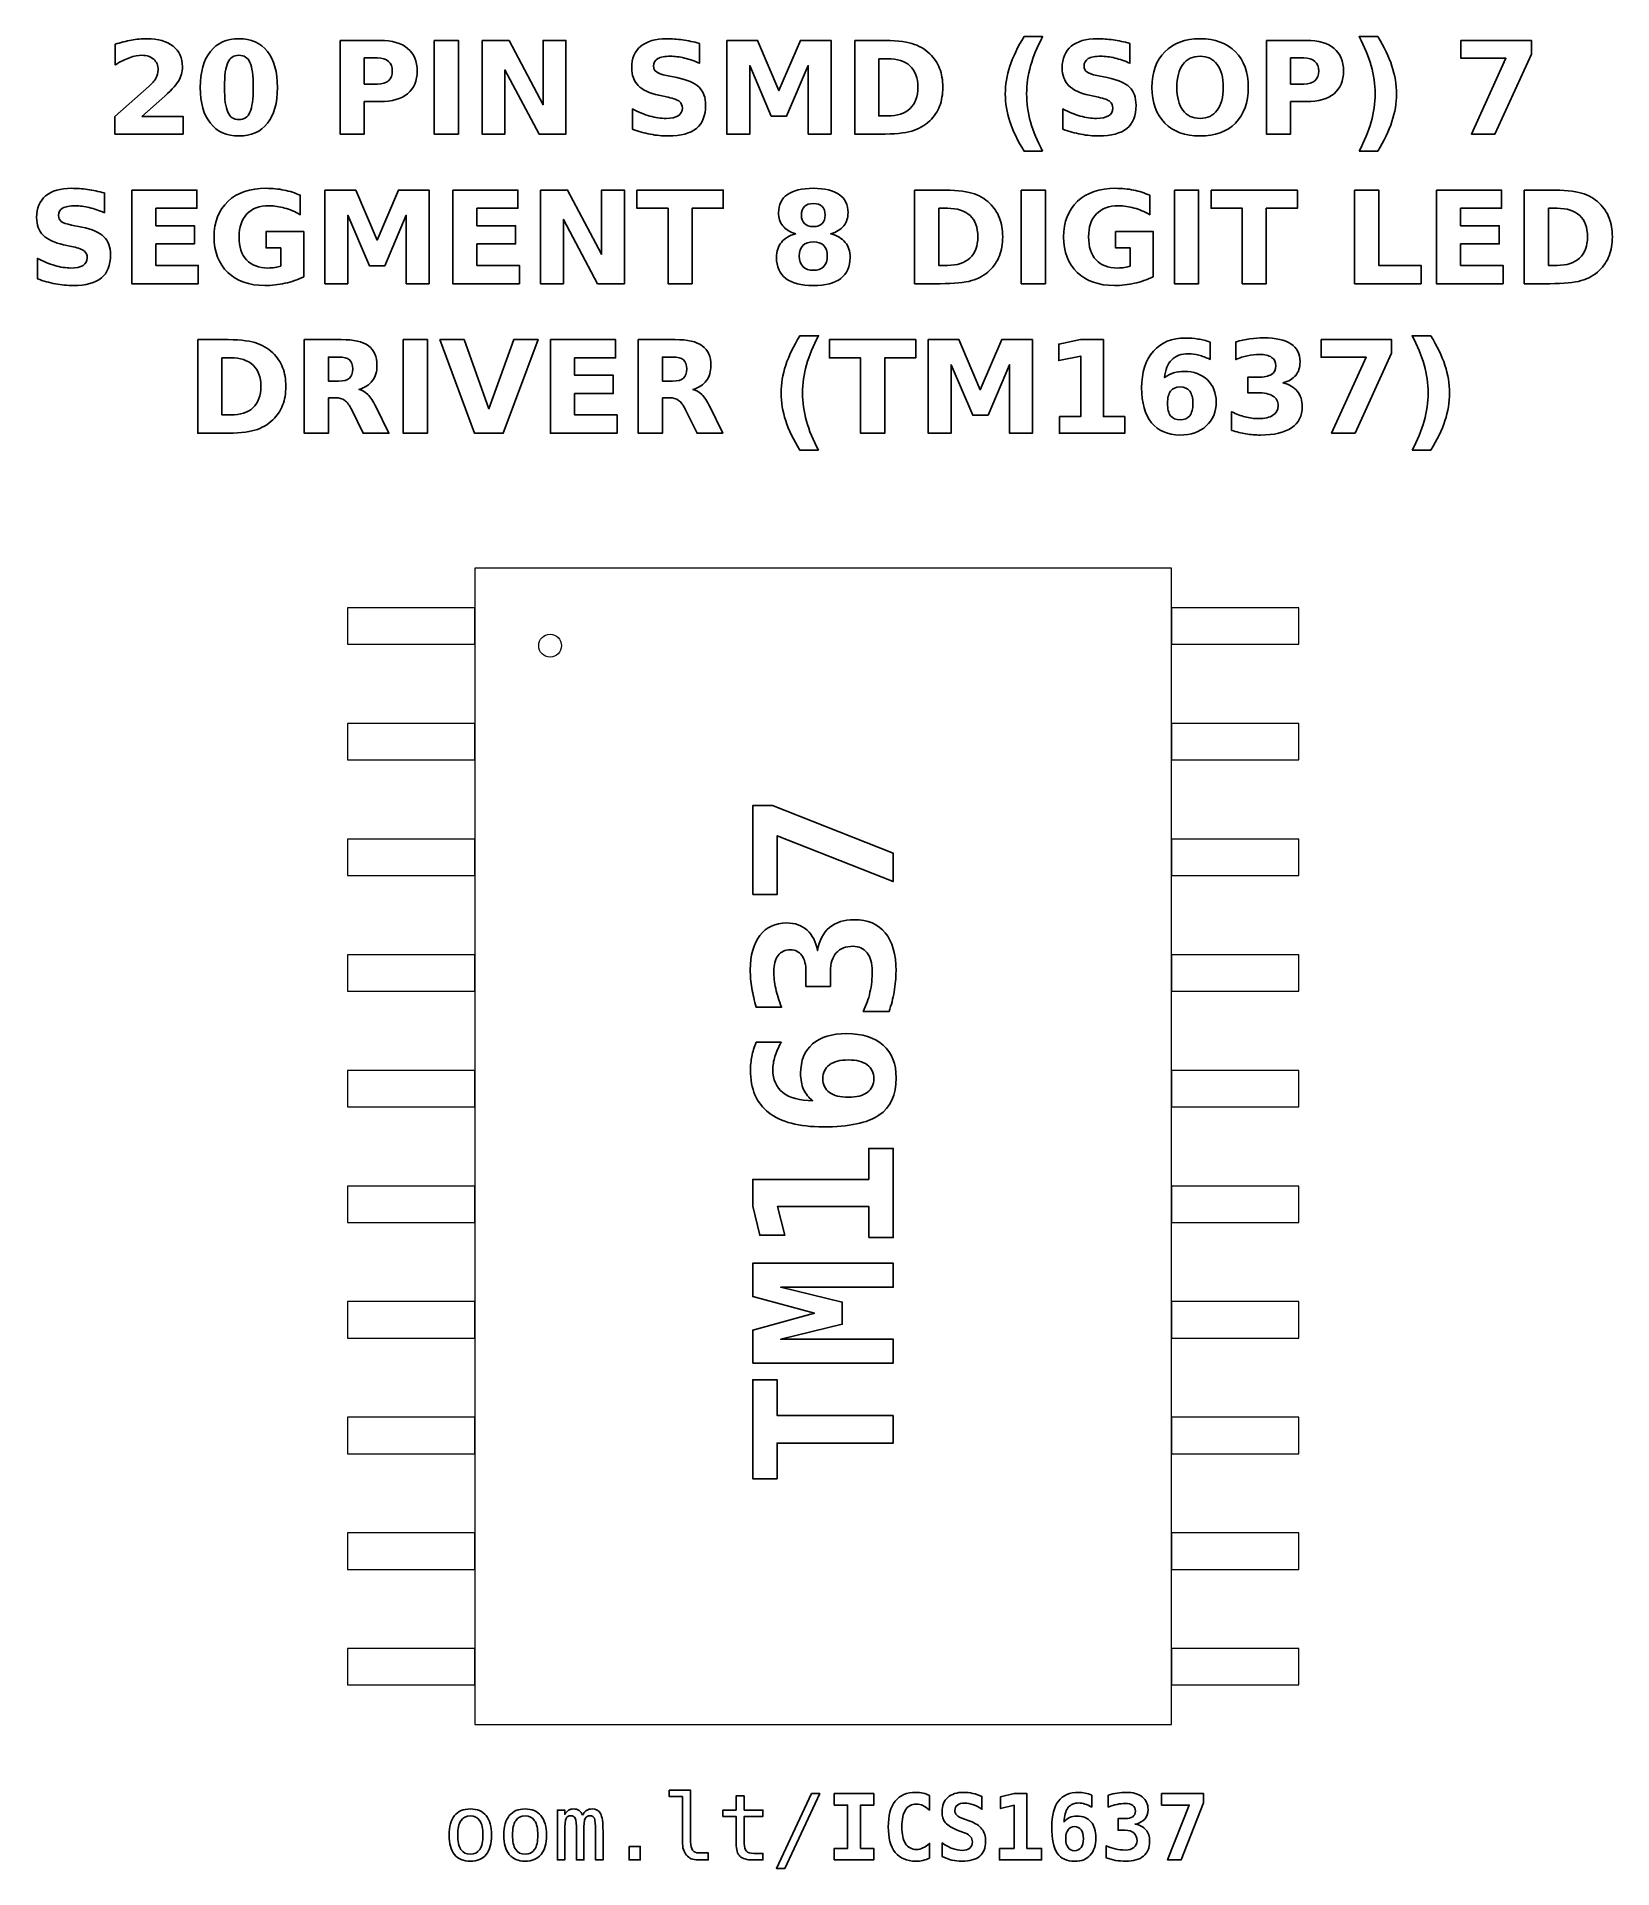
# Model space of a CAD drawing. Header units: centimetres. Extents: x -11.36 to -9.63, y -15.64 to -13.63.
import ezdxf

# ---------------------------------------------------------------- set-up
doc = ezdxf.new("R2010")
doc.units = ezdxf.units.CM
doc.header["$MEASUREMENT"] = 0
doc.layers.add('Layer 1', color=7, linetype='Continuous')

msp = doc.modelspace()

# ---------------------------------------------------------------- linework, layer by layer
at = {"layer": 'Layer 1', "color": 7, "lineweight": 9}
for points in [[(-10.8825, -15.485), (-10.1175, -15.485), (-10.1175, -14.215), (-10.8825, -14.215), (-10.8825, -15.485)], [(-11.0225, -14.2985), (-10.8825, -14.2985), (-10.8825, -14.2585), (-11.0225, -14.2585), (-11.0225, -14.2985)], [(-10.1175, -14.2985), (-9.9775, -14.2985), (-9.9775, -14.2585), (-10.1175, -14.2585), (-10.1175, -14.2985)], [(-11.0225, -14.4255), (-10.8825, -14.4255), (-10.8825, -14.3855), (-11.0225, -14.3855), (-11.0225, -14.4255)], [(-10.1175, -14.4255), (-9.9775, -14.4255), (-9.9775, -14.3855), (-10.1175, -14.3855), (-10.1175, -14.4255)], [(-11.0225, -14.5525), (-10.8825, -14.5525), (-10.8825, -14.5125), (-11.0225, -14.5125), (-11.0225, -14.5525)], [(-10.1175, -14.5525), (-9.9775, -14.5525), (-9.9775, -14.5125), (-10.1175, -14.5125), (-10.1175, -14.5525)], [(-11.0225, -14.6795), (-10.8825, -14.6795), (-10.8825, -14.6395), (-11.0225, -14.6395), (-11.0225, -14.6795)], [(-10.1175, -14.6795), (-9.9775, -14.6795), (-9.9775, -14.6395), (-10.1175, -14.6395), (-10.1175, -14.6795)], [(-11.0225, -14.8065), (-10.8825, -14.8065), (-10.8825, -14.7665), (-11.0225, -14.7665), (-11.0225, -14.8065)], [(-10.1175, -14.8065), (-9.9775, -14.8065), (-9.9775, -14.7665), (-10.1175, -14.7665), (-10.1175, -14.8065)], [(-11.0225, -14.9335), (-10.8825, -14.9335), (-10.8825, -14.8935), (-11.0225, -14.8935), (-11.0225, -14.9335)], [(-10.1175, -14.9335), (-9.9775, -14.9335), (-9.9775, -14.8935), (-10.1175, -14.8935), (-10.1175, -14.9335)], [(-11.0225, -15.0605), (-10.8825, -15.0605), (-10.8825, -15.0205), (-11.0225, -15.0205), (-11.0225, -15.0605)], [(-10.1175, -15.0605), (-9.9775, -15.0605), (-9.9775, -15.0205), (-10.1175, -15.0205), (-10.1175, -15.0605)], [(-11.0225, -15.1875), (-10.8825, -15.1875), (-10.8825, -15.1475), (-11.0225, -15.1475), (-11.0225, -15.1875)], [(-10.1175, -15.1875), (-9.9775, -15.1875), (-9.9775, -15.1475), (-10.1175, -15.1475), (-10.1175, -15.1875)], [(-11.0225, -15.3145), (-10.8825, -15.3145), (-10.8825, -15.2745), (-11.0225, -15.2745), (-11.0225, -15.3145)], [(-10.1175, -15.3145), (-9.9775, -15.3145), (-9.9775, -15.2745), (-10.1175, -15.2745), (-10.1175, -15.3145)], [(-11.0225, -15.4415), (-10.8825, -15.4415), (-10.8825, -15.4015), (-11.0225, -15.4015), (-11.0225, -15.4415)], [(-10.1175, -15.4415), (-9.9775, -15.4415), (-9.9775, -15.4015), (-10.1175, -15.4015), (-10.1175, -15.4415)]]:
    msp.add_lwpolyline(points, close=True, dxfattribs=at)
msp.add_ellipse((-10.8, -14.3), major_axis=(0, 0.0125), ratio=1, dxfattribs=at)
at = {"layer": 'Layer 1', "color": 250}
for points, knots in [([(-11.24845, -13.71872), (-11.24845, -13.71872), (-11.20317, -13.71872), (-11.20317, -13.71872), (-11.20317, -13.71872), (-11.20317, -13.71872), (-11.20317, -13.73822), (-11.20317, -13.73822), (-11.20317, -13.73822), (-11.20317, -13.73822), (-11.27794, -13.73822), (-11.27794, -13.73822), (-11.27794, -13.73822), (-11.27794, -13.73822), (-11.27794, -13.71872), (-11.27794, -13.71872), (-11.27794, -13.71872), (-11.27794, -13.71872), (-11.24038, -13.68559), (-11.24038, -13.68559), (-11.24038, -13.68559), (-11.23702, -13.68255), (-11.23455, -13.67959), (-11.23295, -13.6767), (-11.23295, -13.6767), (-11.23133, -13.6738), (-11.23053, -13.67079), (-11.23053, -13.66766), (-11.23053, -13.66766), (-11.23053, -13.66284), (-11.23215, -13.65896), (-11.23539, -13.65602), (-11.23539, -13.65602), (-11.23862, -13.65308), (-11.24292, -13.65163), (-11.24831, -13.65163), (-11.24831, -13.65163), (-11.25244, -13.65163), (-11.25696, -13.65252), (-11.26188, -13.65428), (-11.26188, -13.65428), (-11.26679, -13.65605), (-11.27206, -13.65868), (-11.27766, -13.66216), (-11.27766, -13.66216), (-11.27766, -13.66216), (-11.27766, -13.63956), (-11.27766, -13.63956), (-11.27766, -13.63956), (-11.27168, -13.63759), (-11.26578, -13.63608), (-11.25995, -13.63505), (-11.25995, -13.63505), (-11.25411, -13.63401), (-11.2484, -13.63349), (-11.24278, -13.63349), (-11.24278, -13.63349), (-11.23048, -13.63349), (-11.22091, -13.6362), (-11.21409, -13.64163), (-11.21409, -13.64163), (-11.20727, -13.64704), (-11.20386, -13.65459), (-11.20386, -13.6643), (-11.20386, -13.6643), (-11.20386, -13.6699), (-11.20531, -13.67512), (-11.20821, -13.67997), (-11.20821, -13.67997), (-11.2111, -13.68481), (-11.21719, -13.6913), (-11.22646, -13.69944), (-11.22646, -13.69944), (-11.22646, -13.69944), (-11.24845, -13.71872), (-11.24845, -13.71872)], [0, 0, 0, 0, 0.0526316, 0.0526316, 0.0526316, 0.0526316, 0.1052632, 0.1052632, 0.1052632, 0.1052632, 0.1578947, 0.1578947, 0.1578947, 0.1578947, 0.2105263, 0.2105263, 0.2105263, 0.2105263, 0.2631579, 0.2631579, 0.2631579, 0.2631579, 0.3157895, 0.3157895, 0.3157895, 0.3157895, 0.3684211, 0.3684211, 0.3684211, 0.3684211, 0.4210526, 0.4210526, 0.4210526, 0.4210526, 0.4736842, 0.4736842, 0.4736842, 0.4736842, 0.5263158, 0.5263158, 0.5263158, 0.5263158, 0.5789474, 0.5789474, 0.5789474, 0.5789474, 0.6315789, 0.6315789, 0.6315789, 0.6315789, 0.6842105, 0.6842105, 0.6842105, 0.6842105, 0.7368421, 0.7368421, 0.7368421, 0.7368421, 0.7894737, 0.7894737, 0.7894737, 0.7894737, 0.8421053, 0.8421053, 0.8421053, 0.8421053, 0.8947368, 0.8947368, 0.8947368, 0.8947368, 0.9473684, 0.9473684, 0.9473684, 0.9473684, 1, 1, 1, 1]), ([(-11.09948, -13.68688), (-11.09948, -13.70393), (-11.10315, -13.71708), (-11.11051, -13.72634), (-11.11051, -13.72634), (-11.11785, -13.73559), (-11.12829, -13.74022), (-11.14179, -13.74022), (-11.14179, -13.74022), (-11.15534, -13.74022), (-11.1658, -13.73559), (-11.17314, -13.72634), (-11.17314, -13.72634), (-11.1805, -13.71708), (-11.18417, -13.70393), (-11.18417, -13.68688), (-11.18417, -13.68688), (-11.18417, -13.66981), (-11.1805, -13.65663), (-11.17314, -13.64737), (-11.17314, -13.64737), (-11.1658, -13.63813), (-11.15534, -13.63349), (-11.14179, -13.63349), (-11.14179, -13.63349), (-11.12829, -13.63349), (-11.11785, -13.63813), (-11.11051, -13.64737), (-11.11051, -13.64737), (-11.10315, -13.65663), (-11.09948, -13.66981), (-11.09948, -13.68688)], [0, 0, 0, 0, 0.125, 0.125, 0.125, 0.125, 0.25, 0.25, 0.25, 0.25, 0.375, 0.375, 0.375, 0.375, 0.5, 0.5, 0.5, 0.5, 0.625, 0.625, 0.625, 0.625, 0.75, 0.75, 0.75, 0.75, 0.875, 0.875, 0.875, 0.875, 1, 1, 1, 1]), ([(-11.03064, -13.63535), (-11.03064, -13.63535), (-10.98662, -13.63535), (-10.98662, -13.63535), (-10.98662, -13.63535), (-10.97352, -13.63535), (-10.96347, -13.63827), (-10.95646, -13.64408), (-10.95646, -13.64408), (-10.94946, -13.64989), (-10.94595, -13.65816), (-10.94595, -13.66891), (-10.94595, -13.66891), (-10.94595, -13.67968), (-10.94946, -13.68798), (-10.95646, -13.69379), (-10.95646, -13.69379), (-10.96347, -13.6996), (-10.97352, -13.70252), (-10.98662, -13.70252), (-10.98662, -13.70252), (-10.98662, -13.70252), (-11.00411, -13.70252), (-11.00411, -13.70252), (-11.00411, -13.70252), (-11.00411, -13.70252), (-11.00411, -13.73822), (-11.00411, -13.73822), (-11.00411, -13.73822), (-11.00411, -13.73822), (-11.03064, -13.73822), (-11.03064, -13.73822), (-11.03064, -13.73822), (-11.03064, -13.73822), (-11.03064, -13.63535), (-11.03064, -13.63535)], [0, 0, 0, 0, 0.1111111, 0.1111111, 0.1111111, 0.1111111, 0.2222222, 0.2222222, 0.2222222, 0.2222222, 0.3333333, 0.3333333, 0.3333333, 0.3333333, 0.4444444, 0.4444444, 0.4444444, 0.4444444, 0.5555556, 0.5555556, 0.5555556, 0.5555556, 0.6666667, 0.6666667, 0.6666667, 0.6666667, 0.7777778, 0.7777778, 0.7777778, 0.7777778, 0.8888889, 0.8888889, 0.8888889, 0.8888889, 1, 1, 1, 1]), ([(-10.92723, -13.63535), (-10.92723, -13.63535), (-10.9007, -13.63535), (-10.9007, -13.63535), (-10.9007, -13.63535), (-10.9007, -13.63535), (-10.9007, -13.73822), (-10.9007, -13.73822), (-10.9007, -13.73822), (-10.9007, -13.73822), (-10.92723, -13.73822), (-10.92723, -13.73822), (-10.92723, -13.73822), (-10.92723, -13.73822), (-10.92723, -13.63535), (-10.92723, -13.63535)], [0, 0, 0, 0, 0.25, 0.25, 0.25, 0.25, 0.5, 0.5, 0.5, 0.5, 0.75, 0.75, 0.75, 0.75, 1, 1, 1, 1]), ([(-10.87474, -13.63535), (-10.87474, -13.63535), (-10.84511, -13.63535), (-10.84511, -13.63535), (-10.84511, -13.63535), (-10.84511, -13.63535), (-10.80769, -13.70591), (-10.80769, -13.70591), (-10.80769, -13.70591), (-10.80769, -13.70591), (-10.80769, -13.63535), (-10.80769, -13.63535), (-10.80769, -13.63535), (-10.80769, -13.63535), (-10.78255, -13.63535), (-10.78255, -13.63535), (-10.78255, -13.63535), (-10.78255, -13.63535), (-10.78255, -13.73822), (-10.78255, -13.73822), (-10.78255, -13.73822), (-10.78255, -13.73822), (-10.81218, -13.73822), (-10.81218, -13.73822), (-10.81218, -13.73822), (-10.81218, -13.73822), (-10.8496, -13.66766), (-10.8496, -13.66766), (-10.8496, -13.66766), (-10.8496, -13.66766), (-10.8496, -13.73822), (-10.8496, -13.73822), (-10.8496, -13.73822), (-10.8496, -13.73822), (-10.87474, -13.73822), (-10.87474, -13.73822), (-10.87474, -13.73822), (-10.87474, -13.73822), (-10.87474, -13.63535), (-10.87474, -13.63535)], [0, 0, 0, 0, 0.1, 0.1, 0.1, 0.1, 0.2, 0.2, 0.2, 0.2, 0.3, 0.3, 0.3, 0.3, 0.4, 0.4, 0.4, 0.4, 0.5, 0.5, 0.5, 0.5, 0.6, 0.6, 0.6, 0.6, 0.7, 0.7, 0.7, 0.7, 0.8, 0.8, 0.8, 0.8, 0.9, 0.9, 0.9, 0.9, 1, 1, 1, 1]), ([(-10.63593, -13.6386), (-10.63593, -13.6386), (-10.63593, -13.66035), (-10.63593, -13.66035), (-10.63593, -13.66035), (-10.64158, -13.65783), (-10.6471, -13.65593), (-10.65246, -13.65464), (-10.65246, -13.65464), (-10.65785, -13.65334), (-10.66293, -13.65271), (-10.6677, -13.65271), (-10.6677, -13.65271), (-10.67403, -13.65271), (-10.67873, -13.65358), (-10.68177, -13.65532), (-10.68177, -13.65532), (-10.6848, -13.65708), (-10.68631, -13.65979), (-10.68631, -13.66346), (-10.68631, -13.66346), (-10.68631, -13.66621), (-10.6853, -13.66837), (-10.68325, -13.6699), (-10.68325, -13.6699), (-10.6812, -13.67143), (-10.67749, -13.67277), (-10.6721, -13.67387), (-10.6721, -13.67387), (-10.6721, -13.67387), (-10.66081, -13.67613), (-10.66081, -13.67613), (-10.66081, -13.67613), (-10.64936, -13.67844), (-10.64125, -13.68192), (-10.63643, -13.68662), (-10.63643, -13.68662), (-10.6316, -13.6913), (-10.62918, -13.69796), (-10.62918, -13.70659), (-10.62918, -13.70659), (-10.62918, -13.71795), (-10.63254, -13.72639), (-10.63927, -13.73192), (-10.63927, -13.73192), (-10.646, -13.73744), (-10.65627, -13.74022), (-10.6701, -13.74022), (-10.6701, -13.74022), (-10.67664, -13.74022), (-10.68318, -13.73961), (-10.68974, -13.73836), (-10.68974, -13.73836), (-10.6963, -13.73711), (-10.70289, -13.73528), (-10.70945, -13.73286), (-10.70945, -13.73286), (-10.70945, -13.73286), (-10.70945, -13.71047), (-10.70945, -13.71047), (-10.70945, -13.71047), (-10.70289, -13.71395), (-10.69654, -13.71658), (-10.6904, -13.71835), (-10.6904, -13.71835), (-10.68426, -13.72011), (-10.67836, -13.721), (-10.67267, -13.721), (-10.67267, -13.721), (-10.66688, -13.721), (-10.66244, -13.72004), (-10.65936, -13.71811), (-10.65936, -13.71811), (-10.65627, -13.71618), (-10.65475, -13.71343), (-10.65475, -13.70983), (-10.65475, -13.70983), (-10.65475, -13.70663), (-10.65578, -13.70414), (-10.65787, -13.7024), (-10.65787, -13.7024), (-10.65997, -13.70066), (-10.66413, -13.69909), (-10.67039, -13.69772), (-10.67039, -13.69772), (-10.67039, -13.69772), (-10.68066, -13.69544), (-10.68066, -13.69544), (-10.68066, -13.69544), (-10.69094, -13.69323), (-10.69847, -13.68973), (-10.70322, -13.6849), (-10.70322, -13.6849), (-10.70797, -13.68008), (-10.71034, -13.67357), (-10.71034, -13.66541), (-10.71034, -13.66541), (-10.71034, -13.65515), (-10.70703, -13.64727), (-10.70042, -13.64177), (-10.70042, -13.64177), (-10.69381, -13.63624), (-10.68431, -13.63349), (-10.67189, -13.63349), (-10.67189, -13.63349), (-10.66625, -13.63349), (-10.66044, -13.63392), (-10.65446, -13.63476), (-10.65446, -13.63476), (-10.64849, -13.63561), (-10.64231, -13.63688), (-10.63593, -13.6386)], [0, 0, 0, 0, 0.0357143, 0.0357143, 0.0357143, 0.0357143, 0.0714286, 0.0714286, 0.0714286, 0.0714286, 0.1071429, 0.1071429, 0.1071429, 0.1071429, 0.1428571, 0.1428571, 0.1428571, 0.1428571, 0.1785714, 0.1785714, 0.1785714, 0.1785714, 0.2142857, 0.2142857, 0.2142857, 0.2142857, 0.25, 0.25, 0.25, 0.25, 0.2857143, 0.2857143, 0.2857143, 0.2857143, 0.3214286, 0.3214286, 0.3214286, 0.3214286, 0.3571429, 0.3571429, 0.3571429, 0.3571429, 0.3928571, 0.3928571, 0.3928571, 0.3928571, 0.4285714, 0.4285714, 0.4285714, 0.4285714, 0.4642857, 0.4642857, 0.4642857, 0.4642857, 0.5, 0.5, 0.5, 0.5, 0.5357143, 0.5357143, 0.5357143, 0.5357143, 0.5714286, 0.5714286, 0.5714286, 0.5714286, 0.6071429, 0.6071429, 0.6071429, 0.6071429, 0.6428571, 0.6428571, 0.6428571, 0.6428571, 0.6785714, 0.6785714, 0.6785714, 0.6785714, 0.7142857, 0.7142857, 0.7142857, 0.7142857, 0.75, 0.75, 0.75, 0.75, 0.7857143, 0.7857143, 0.7857143, 0.7857143, 0.8214286, 0.8214286, 0.8214286, 0.8214286, 0.8571429, 0.8571429, 0.8571429, 0.8571429, 0.8928571, 0.8928571, 0.8928571, 0.8928571, 0.9285714, 0.9285714, 0.9285714, 0.9285714, 0.9642857, 0.9642857, 0.9642857, 0.9642857, 1, 1, 1, 1]), ([(-10.6059, -13.63535), (-10.6059, -13.63535), (-10.57215, -13.63535), (-10.57215, -13.63535), (-10.57215, -13.63535), (-10.57215, -13.63535), (-10.5487, -13.69041), (-10.5487, -13.69041), (-10.5487, -13.69041), (-10.5487, -13.69041), (-10.52514, -13.63535), (-10.52514, -13.63535), (-10.52514, -13.63535), (-10.52514, -13.63535), (-10.49146, -13.63535), (-10.49146, -13.63535), (-10.49146, -13.63535), (-10.49146, -13.63535), (-10.49146, -13.73822), (-10.49146, -13.73822), (-10.49146, -13.73822), (-10.49146, -13.73822), (-10.51653, -13.73822), (-10.51653, -13.73822), (-10.51653, -13.73822), (-10.51653, -13.73822), (-10.51653, -13.66298), (-10.51653, -13.66298), (-10.51653, -13.66298), (-10.51653, -13.66298), (-10.54024, -13.71844), (-10.54024, -13.71844), (-10.54024, -13.71844), (-10.54024, -13.71844), (-10.55705, -13.71844), (-10.55705, -13.71844), (-10.55705, -13.71844), (-10.55705, -13.71844), (-10.58076, -13.66298), (-10.58076, -13.66298), (-10.58076, -13.66298), (-10.58076, -13.66298), (-10.58076, -13.73822), (-10.58076, -13.73822), (-10.58076, -13.73822), (-10.58076, -13.73822), (-10.6059, -13.73822), (-10.6059, -13.73822), (-10.6059, -13.73822), (-10.6059, -13.73822), (-10.6059, -13.63535), (-10.6059, -13.63535)], [0, 0, 0, 0, 0.0769231, 0.0769231, 0.0769231, 0.0769231, 0.1538462, 0.1538462, 0.1538462, 0.1538462, 0.2307692, 0.2307692, 0.2307692, 0.2307692, 0.3076923, 0.3076923, 0.3076923, 0.3076923, 0.3846154, 0.3846154, 0.3846154, 0.3846154, 0.4615385, 0.4615385, 0.4615385, 0.4615385, 0.5384615, 0.5384615, 0.5384615, 0.5384615, 0.6153846, 0.6153846, 0.6153846, 0.6153846, 0.6923077, 0.6923077, 0.6923077, 0.6923077, 0.7692308, 0.7692308, 0.7692308, 0.7692308, 0.8461538, 0.8461538, 0.8461538, 0.8461538, 0.9230769, 0.9230769, 0.9230769, 0.9230769, 1, 1, 1, 1]), ([(-10.46547, -13.63535), (-10.46547, -13.63535), (-10.43748, -13.63535), (-10.43748, -13.63535), (-10.43748, -13.63535), (-10.42187, -13.63535), (-10.41025, -13.63646), (-10.40261, -13.63869), (-10.40261, -13.63869), (-10.39496, -13.64092), (-10.3884, -13.64469), (-10.38292, -13.65003), (-10.38292, -13.65003), (-10.3781, -13.65466), (-10.37453, -13.66002), (-10.37217, -13.66609), (-10.37217, -13.66609), (-10.36985, -13.67213), (-10.36867, -13.679), (-10.36867, -13.68669), (-10.36867, -13.68669), (-10.36867, -13.69445), (-10.36985, -13.70137), (-10.37217, -13.70746), (-10.37217, -13.70746), (-10.37453, -13.71355), (-10.3781, -13.71891), (-10.38292, -13.72354), (-10.38292, -13.72354), (-10.38845, -13.72888), (-10.39506, -13.73265), (-10.40277, -13.73488), (-10.40277, -13.73488), (-10.41049, -13.73711), (-10.42206, -13.73822), (-10.43748, -13.73822), (-10.43748, -13.73822), (-10.43748, -13.73822), (-10.46547, -13.73822), (-10.46547, -13.73822), (-10.46547, -13.73822), (-10.46547, -13.73822), (-10.46547, -13.63535), (-10.46547, -13.63535)], [0, 0, 0, 0, 0.0909091, 0.0909091, 0.0909091, 0.0909091, 0.1818182, 0.1818182, 0.1818182, 0.1818182, 0.2727273, 0.2727273, 0.2727273, 0.2727273, 0.3636364, 0.3636364, 0.3636364, 0.3636364, 0.4545455, 0.4545455, 0.4545455, 0.4545455, 0.5454545, 0.5454545, 0.5454545, 0.5454545, 0.6363636, 0.6363636, 0.6363636, 0.6363636, 0.7272727, 0.7272727, 0.7272727, 0.7272727, 0.8181818, 0.8181818, 0.8181818, 0.8181818, 0.9090909, 0.9090909, 0.9090909, 0.9090909, 1, 1, 1, 1]), ([(-10.25898, -13.75682), (-10.25898, -13.75682), (-10.27944, -13.75682), (-10.27944, -13.75682), (-10.27944, -13.75682), (-10.28647, -13.74549), (-10.29167, -13.73469), (-10.29501, -13.72446), (-10.29501, -13.72446), (-10.29837, -13.71425), (-10.30004, -13.70412), (-10.30004, -13.69405), (-10.30004, -13.69405), (-10.30004, -13.68399), (-10.29835, -13.6738), (-10.29499, -13.6635), (-10.29499, -13.6635), (-10.2916, -13.65318), (-10.28643, -13.64241), (-10.27944, -13.63114), (-10.27944, -13.63114), (-10.27944, -13.63114), (-10.25898, -13.63114), (-10.25898, -13.63114), (-10.25898, -13.63114), (-10.26486, -13.64203), (-10.26926, -13.65268), (-10.2722, -13.66308), (-10.2722, -13.66308), (-10.27514, -13.67347), (-10.27662, -13.68375), (-10.27662, -13.69391), (-10.27662, -13.69391), (-10.27662, -13.70407), (-10.27516, -13.71435), (-10.27225, -13.72479), (-10.27225, -13.72479), (-10.26933, -13.73521), (-10.26491, -13.74589), (-10.25898, -13.75682)], [0, 0, 0, 0, 0.1, 0.1, 0.1, 0.1, 0.2, 0.2, 0.2, 0.2, 0.3, 0.3, 0.3, 0.3, 0.4, 0.4, 0.4, 0.4, 0.5, 0.5, 0.5, 0.5, 0.6, 0.6, 0.6, 0.6, 0.7, 0.7, 0.7, 0.7, 0.8, 0.8, 0.8, 0.8, 0.9, 0.9, 0.9, 0.9, 1, 1, 1, 1]), ([(-10.16314, -13.6386), (-10.16314, -13.6386), (-10.16314, -13.66035), (-10.16314, -13.66035), (-10.16314, -13.66035), (-10.16879, -13.65783), (-10.17431, -13.65593), (-10.17967, -13.65464), (-10.17967, -13.65464), (-10.18506, -13.65334), (-10.19014, -13.65271), (-10.19491, -13.65271), (-10.19491, -13.65271), (-10.20124, -13.65271), (-10.20594, -13.65358), (-10.20898, -13.65532), (-10.20898, -13.65532), (-10.21201, -13.65708), (-10.21352, -13.65979), (-10.21352, -13.66346), (-10.21352, -13.66346), (-10.21352, -13.66621), (-10.21251, -13.66837), (-10.21046, -13.6699), (-10.21046, -13.6699), (-10.20841, -13.67143), (-10.2047, -13.67277), (-10.19931, -13.67387), (-10.19931, -13.67387), (-10.19931, -13.67387), (-10.18802, -13.67613), (-10.18802, -13.67613), (-10.18802, -13.67613), (-10.17657, -13.67844), (-10.16846, -13.68192), (-10.16364, -13.68662), (-10.16364, -13.68662), (-10.15881, -13.6913), (-10.15639, -13.69796), (-10.15639, -13.70659), (-10.15639, -13.70659), (-10.15639, -13.71795), (-10.15975, -13.72639), (-10.16648, -13.73192), (-10.16648, -13.73192), (-10.17321, -13.73744), (-10.18348, -13.74022), (-10.19731, -13.74022), (-10.19731, -13.74022), (-10.20385, -13.74022), (-10.21039, -13.73961), (-10.21695, -13.73836), (-10.21695, -13.73836), (-10.22351, -13.73711), (-10.2301, -13.73528), (-10.23666, -13.73286), (-10.23666, -13.73286), (-10.23666, -13.73286), (-10.23666, -13.71047), (-10.23666, -13.71047), (-10.23666, -13.71047), (-10.2301, -13.71395), (-10.22375, -13.71658), (-10.21761, -13.71835), (-10.21761, -13.71835), (-10.21147, -13.72011), (-10.20557, -13.721), (-10.19988, -13.721), (-10.19988, -13.721), (-10.19409, -13.721), (-10.18965, -13.72004), (-10.18657, -13.71811), (-10.18657, -13.71811), (-10.18348, -13.71618), (-10.18196, -13.71343), (-10.18196, -13.70983), (-10.18196, -13.70983), (-10.18196, -13.70663), (-10.18299, -13.70414), (-10.18508, -13.7024), (-10.18508, -13.7024), (-10.18718, -13.70066), (-10.19134, -13.69909), (-10.1976, -13.69772), (-10.1976, -13.69772), (-10.1976, -13.69772), (-10.20787, -13.69544), (-10.20787, -13.69544), (-10.20787, -13.69544), (-10.21815, -13.69323), (-10.22568, -13.68973), (-10.23043, -13.6849), (-10.23043, -13.6849), (-10.23518, -13.68008), (-10.23755, -13.67357), (-10.23755, -13.66541), (-10.23755, -13.66541), (-10.23755, -13.65515), (-10.23424, -13.64727), (-10.22763, -13.64177), (-10.22763, -13.64177), (-10.22102, -13.63624), (-10.21152, -13.63349), (-10.1991, -13.63349), (-10.1991, -13.63349), (-10.19346, -13.63349), (-10.18765, -13.63392), (-10.18167, -13.63476), (-10.18167, -13.63476), (-10.1757, -13.63561), (-10.16952, -13.63688), (-10.16314, -13.6386)], [0, 0, 0, 0, 0.0357143, 0.0357143, 0.0357143, 0.0357143, 0.0714286, 0.0714286, 0.0714286, 0.0714286, 0.1071429, 0.1071429, 0.1071429, 0.1071429, 0.1428571, 0.1428571, 0.1428571, 0.1428571, 0.1785714, 0.1785714, 0.1785714, 0.1785714, 0.2142857, 0.2142857, 0.2142857, 0.2142857, 0.25, 0.25, 0.25, 0.25, 0.2857143, 0.2857143, 0.2857143, 0.2857143, 0.3214286, 0.3214286, 0.3214286, 0.3214286, 0.3571429, 0.3571429, 0.3571429, 0.3571429, 0.3928571, 0.3928571, 0.3928571, 0.3928571, 0.4285714, 0.4285714, 0.4285714, 0.4285714, 0.4642857, 0.4642857, 0.4642857, 0.4642857, 0.5, 0.5, 0.5, 0.5, 0.5357143, 0.5357143, 0.5357143, 0.5357143, 0.5714286, 0.5714286, 0.5714286, 0.5714286, 0.6071429, 0.6071429, 0.6071429, 0.6071429, 0.6428571, 0.6428571, 0.6428571, 0.6428571, 0.6785714, 0.6785714, 0.6785714, 0.6785714, 0.7142857, 0.7142857, 0.7142857, 0.7142857, 0.75, 0.75, 0.75, 0.75, 0.7857143, 0.7857143, 0.7857143, 0.7857143, 0.8214286, 0.8214286, 0.8214286, 0.8214286, 0.8571429, 0.8571429, 0.8571429, 0.8571429, 0.8928571, 0.8928571, 0.8928571, 0.8928571, 0.9285714, 0.9285714, 0.9285714, 0.9285714, 0.9642857, 0.9642857, 0.9642857, 0.9642857, 1, 1, 1, 1]), ([(-10.08612, -13.63349), (-10.06959, -13.63349), (-10.05663, -13.63822), (-10.04727, -13.6477), (-10.04727, -13.6477), (-10.03789, -13.65715), (-10.03321, -13.6702), (-10.03321, -13.68688), (-10.03321, -13.68688), (-10.03321, -13.70351), (-10.03789, -13.71656), (-10.04727, -13.72601), (-10.04727, -13.72601), (-10.05663, -13.73549), (-10.06959, -13.74022), (-10.08612, -13.74022), (-10.08612, -13.74022), (-10.10261, -13.74022), (-10.11554, -13.73549), (-10.12495, -13.72601), (-10.12495, -13.72601), (-10.13433, -13.71656), (-10.13904, -13.70351), (-10.13904, -13.68688), (-10.13904, -13.68688), (-10.13904, -13.6702), (-10.13433, -13.65715), (-10.12495, -13.6477), (-10.12495, -13.6477), (-10.11554, -13.63822), (-10.10261, -13.63349), (-10.08612, -13.63349)], [0, 0, 0, 0, 0.125, 0.125, 0.125, 0.125, 0.25, 0.25, 0.25, 0.25, 0.375, 0.375, 0.375, 0.375, 0.5, 0.5, 0.5, 0.5, 0.625, 0.625, 0.625, 0.625, 0.75, 0.75, 0.75, 0.75, 0.875, 0.875, 0.875, 0.875, 1, 1, 1, 1]), ([(-10.01314, -13.63535), (-10.01314, -13.63535), (-9.96912, -13.63535), (-9.96912, -13.63535), (-9.96912, -13.63535), (-9.95602, -13.63535), (-9.94597, -13.63827), (-9.93896, -13.64408), (-9.93896, -13.64408), (-9.93196, -13.64989), (-9.92845, -13.65816), (-9.92845, -13.66891), (-9.92845, -13.66891), (-9.92845, -13.67968), (-9.93196, -13.68798), (-9.93896, -13.69379), (-9.93896, -13.69379), (-9.94597, -13.6996), (-9.95602, -13.70252), (-9.96912, -13.70252), (-9.96912, -13.70252), (-9.96912, -13.70252), (-9.98661, -13.70252), (-9.98661, -13.70252), (-9.98661, -13.70252), (-9.98661, -13.70252), (-9.98661, -13.73822), (-9.98661, -13.73822), (-9.98661, -13.73822), (-9.98661, -13.73822), (-10.01314, -13.73822), (-10.01314, -13.73822), (-10.01314, -13.73822), (-10.01314, -13.73822), (-10.01314, -13.63535), (-10.01314, -13.63535)], [0, 0, 0, 0, 0.1111111, 0.1111111, 0.1111111, 0.1111111, 0.2222222, 0.2222222, 0.2222222, 0.2222222, 0.3333333, 0.3333333, 0.3333333, 0.3333333, 0.4444444, 0.4444444, 0.4444444, 0.4444444, 0.5555556, 0.5555556, 0.5555556, 0.5555556, 0.6666667, 0.6666667, 0.6666667, 0.6666667, 0.7777778, 0.7777778, 0.7777778, 0.7777778, 0.8888889, 0.8888889, 0.8888889, 0.8888889, 1, 1, 1, 1]), ([(-9.9114, -13.75682), (-9.90552, -13.74589), (-9.9011, -13.73521), (-9.89816, -13.72479), (-9.89816, -13.72479), (-9.89522, -13.71435), (-9.89376, -13.70407), (-9.89376, -13.69391), (-9.89376, -13.69391), (-9.89376, -13.68375), (-9.89522, -13.67347), (-9.89816, -13.66308), (-9.89816, -13.66308), (-9.9011, -13.65268), (-9.90552, -13.64203), (-9.9114, -13.63114), (-9.9114, -13.63114), (-9.9114, -13.63114), (-9.89094, -13.63114), (-9.89094, -13.63114), (-9.89094, -13.63114), (-9.88396, -13.64241), (-9.87878, -13.65318), (-9.87539, -13.6635), (-9.87539, -13.6635), (-9.87203, -13.6738), (-9.87034, -13.68399), (-9.87034, -13.69405), (-9.87034, -13.69405), (-9.87034, -13.70412), (-9.87201, -13.71425), (-9.87537, -13.72446), (-9.87537, -13.72446), (-9.87871, -13.73469), (-9.88391, -13.74549), (-9.89094, -13.75682), (-9.89094, -13.75682), (-9.89094, -13.75682), (-9.9114, -13.75682), (-9.9114, -13.75682)], [0, 0, 0, 0, 0.1, 0.1, 0.1, 0.1, 0.2, 0.2, 0.2, 0.2, 0.3, 0.3, 0.3, 0.3, 0.4, 0.4, 0.4, 0.4, 0.5, 0.5, 0.5, 0.5, 0.6, 0.6, 0.6, 0.6, 0.7, 0.7, 0.7, 0.7, 0.8, 0.8, 0.8, 0.8, 0.9, 0.9, 0.9, 0.9, 1, 1, 1, 1]), ([(-9.79964, -13.63535), (-9.79964, -13.63535), (-9.72212, -13.63535), (-9.72212, -13.63535), (-9.72212, -13.63535), (-9.72212, -13.63535), (-9.72212, -13.65031), (-9.72212, -13.65031), (-9.72212, -13.65031), (-9.72212, -13.65031), (-9.76222, -13.73822), (-9.76222, -13.73822), (-9.76222, -13.73822), (-9.76222, -13.73822), (-9.78807, -13.73822), (-9.78807, -13.73822), (-9.78807, -13.73822), (-9.78807, -13.73822), (-9.75009, -13.65485), (-9.75009, -13.65485), (-9.75009, -13.65485), (-9.75009, -13.65485), (-9.79964, -13.65485), (-9.79964, -13.65485), (-9.79964, -13.65485), (-9.79964, -13.65485), (-9.79964, -13.63535), (-9.79964, -13.63535)], [0, 0, 0, 0, 0.1428571, 0.1428571, 0.1428571, 0.1428571, 0.2857143, 0.2857143, 0.2857143, 0.2857143, 0.4285714, 0.4285714, 0.4285714, 0.4285714, 0.5714286, 0.5714286, 0.5714286, 0.5714286, 0.7142857, 0.7142857, 0.7142857, 0.7142857, 0.8571429, 0.8571429, 0.8571429, 0.8571429, 1, 1, 1, 1]), ([(-11.12601, -13.68669), (-11.12601, -13.67383), (-11.12721, -13.66477), (-11.12963, -13.6595), (-11.12963, -13.6595), (-11.13203, -13.65426), (-11.1361, -13.65163), (-11.14179, -13.65163), (-11.14179, -13.65163), (-11.14748, -13.65163), (-11.15155, -13.65426), (-11.154, -13.6595), (-11.154, -13.6595), (-11.15642, -13.66477), (-11.15764, -13.67383), (-11.15764, -13.68669), (-11.15764, -13.68669), (-11.15764, -13.69967), (-11.15642, -13.70885), (-11.154, -13.71416), (-11.154, -13.71416), (-11.15155, -13.7195), (-11.14748, -13.72216), (-11.14179, -13.72216), (-11.14179, -13.72216), (-11.13615, -13.72216), (-11.1321, -13.7195), (-11.12965, -13.71416), (-11.12965, -13.71416), (-11.12723, -13.70885), (-11.12601, -13.69967), (-11.12601, -13.68669)], [0, 0, 0, 0, 0.125, 0.125, 0.125, 0.125, 0.25, 0.25, 0.25, 0.25, 0.375, 0.375, 0.375, 0.375, 0.5, 0.5, 0.5, 0.5, 0.625, 0.625, 0.625, 0.625, 0.75, 0.75, 0.75, 0.75, 0.875, 0.875, 0.875, 0.875, 1, 1, 1, 1]), ([(-11.00411, -13.65457), (-11.00411, -13.65457), (-11.00411, -13.6833), (-11.00411, -13.6833), (-11.00411, -13.6833), (-11.00411, -13.6833), (-10.98944, -13.6833), (-10.98944, -13.6833), (-10.98944, -13.6833), (-10.98429, -13.6833), (-10.98031, -13.68206), (-10.97751, -13.67954), (-10.97751, -13.67954), (-10.97471, -13.67705), (-10.9733, -13.6735), (-10.9733, -13.66891), (-10.9733, -13.66891), (-10.9733, -13.6643), (-10.97471, -13.66077), (-10.97751, -13.65828), (-10.97751, -13.65828), (-10.98031, -13.65581), (-10.98429, -13.65457), (-10.98944, -13.65457), (-10.98944, -13.65457), (-10.98944, -13.65457), (-11.00411, -13.65457), (-11.00411, -13.65457)], [0, 0, 0, 0, 0.1428571, 0.1428571, 0.1428571, 0.1428571, 0.2857143, 0.2857143, 0.2857143, 0.2857143, 0.4285714, 0.4285714, 0.4285714, 0.4285714, 0.5714286, 0.5714286, 0.5714286, 0.5714286, 0.7142857, 0.7142857, 0.7142857, 0.7142857, 0.8571429, 0.8571429, 0.8571429, 0.8571429, 1, 1, 1, 1]), ([(-10.43894, -13.65541), (-10.43894, -13.65541), (-10.43894, -13.71816), (-10.43894, -13.71816), (-10.43894, -13.71816), (-10.43894, -13.71816), (-10.42944, -13.71816), (-10.42944, -13.71816), (-10.42944, -13.71816), (-10.4186, -13.71816), (-10.41032, -13.71548), (-10.40461, -13.71009), (-10.40461, -13.71009), (-10.39889, -13.70473), (-10.39602, -13.69692), (-10.39602, -13.68669), (-10.39602, -13.68669), (-10.39602, -13.67648), (-10.39887, -13.66872), (-10.40456, -13.66341), (-10.40456, -13.66341), (-10.41025, -13.65807), (-10.41855, -13.65541), (-10.42944, -13.65541), (-10.42944, -13.65541), (-10.42944, -13.65541), (-10.43894, -13.65541), (-10.43894, -13.65541)], [0, 0, 0, 0, 0.1428571, 0.1428571, 0.1428571, 0.1428571, 0.2857143, 0.2857143, 0.2857143, 0.2857143, 0.4285714, 0.4285714, 0.4285714, 0.4285714, 0.5714286, 0.5714286, 0.5714286, 0.5714286, 0.7142857, 0.7142857, 0.7142857, 0.7142857, 0.8571429, 0.8571429, 0.8571429, 0.8571429, 1, 1, 1, 1]), ([(-10.08612, -13.65271), (-10.09421, -13.65271), (-10.10047, -13.65569), (-10.10494, -13.66167), (-10.10494, -13.66167), (-10.10938, -13.66764), (-10.11162, -13.67604), (-10.11162, -13.68688), (-10.11162, -13.68688), (-10.11162, -13.6977), (-10.10938, -13.70607), (-10.10494, -13.71204), (-10.10494, -13.71204), (-10.10047, -13.71802), (-10.09421, -13.721), (-10.08612, -13.721), (-10.08612, -13.721), (-10.07798, -13.721), (-10.07171, -13.71802), (-10.06724, -13.71204), (-10.06724, -13.71204), (-10.06279, -13.70607), (-10.06056, -13.6977), (-10.06056, -13.68688), (-10.06056, -13.68688), (-10.06056, -13.67604), (-10.06279, -13.66764), (-10.06724, -13.66167), (-10.06724, -13.66167), (-10.07171, -13.65569), (-10.07798, -13.65271), (-10.08612, -13.65271)], [0, 0, 0, 0, 0.125, 0.125, 0.125, 0.125, 0.25, 0.25, 0.25, 0.25, 0.375, 0.375, 0.375, 0.375, 0.5, 0.5, 0.5, 0.5, 0.625, 0.625, 0.625, 0.625, 0.75, 0.75, 0.75, 0.75, 0.875, 0.875, 0.875, 0.875, 1, 1, 1, 1]), ([(-9.98661, -13.65457), (-9.98661, -13.65457), (-9.98661, -13.6833), (-9.98661, -13.6833), (-9.98661, -13.6833), (-9.98661, -13.6833), (-9.97194, -13.6833), (-9.97194, -13.6833), (-9.97194, -13.6833), (-9.96679, -13.6833), (-9.96281, -13.68206), (-9.96001, -13.67954), (-9.96001, -13.67954), (-9.95721, -13.67705), (-9.9558, -13.6735), (-9.9558, -13.66891), (-9.9558, -13.66891), (-9.9558, -13.6643), (-9.95721, -13.66077), (-9.96001, -13.65828), (-9.96001, -13.65828), (-9.96281, -13.65581), (-9.96679, -13.65457), (-9.97194, -13.65457), (-9.97194, -13.65457), (-9.97194, -13.65457), (-9.98661, -13.65457), (-9.98661, -13.65457)], [0, 0, 0, 0, 0.1428571, 0.1428571, 0.1428571, 0.1428571, 0.2857143, 0.2857143, 0.2857143, 0.2857143, 0.4285714, 0.4285714, 0.4285714, 0.4285714, 0.5714286, 0.5714286, 0.5714286, 0.5714286, 0.7142857, 0.7142857, 0.7142857, 0.7142857, 0.8571429, 0.8571429, 0.8571429, 0.8571429, 1, 1, 1, 1]), ([(-11.28956, -13.80285), (-11.28956, -13.80285), (-11.28956, -13.8246), (-11.28956, -13.8246), (-11.28956, -13.8246), (-11.29521, -13.82208), (-11.30073, -13.82018), (-11.30609, -13.81889), (-11.30609, -13.81889), (-11.31148, -13.81759), (-11.31656, -13.81696), (-11.32133, -13.81696), (-11.32133, -13.81696), (-11.32766, -13.81696), (-11.33236, -13.81783), (-11.3354, -13.81957), (-11.3354, -13.81957), (-11.33843, -13.82133), (-11.33994, -13.82404), (-11.33994, -13.82771), (-11.33994, -13.82771), (-11.33994, -13.83046), (-11.33893, -13.83262), (-11.33688, -13.83415), (-11.33688, -13.83415), (-11.33483, -13.83568), (-11.33112, -13.83702), (-11.32573, -13.83812), (-11.32573, -13.83812), (-11.32573, -13.83812), (-11.31444, -13.84038), (-11.31444, -13.84038), (-11.31444, -13.84038), (-11.30299, -13.84269), (-11.29488, -13.84617), (-11.29006, -13.85087), (-11.29006, -13.85087), (-11.28523, -13.85555), (-11.28281, -13.86221), (-11.28281, -13.87084), (-11.28281, -13.87084), (-11.28281, -13.8822), (-11.28617, -13.89064), (-11.2929, -13.89617), (-11.2929, -13.89617), (-11.29963, -13.90169), (-11.3099, -13.90447), (-11.32373, -13.90447), (-11.32373, -13.90447), (-11.33027, -13.90447), (-11.33681, -13.90386), (-11.34337, -13.90261), (-11.34337, -13.90261), (-11.34993, -13.90136), (-11.35652, -13.89953), (-11.36308, -13.89711), (-11.36308, -13.89711), (-11.36308, -13.89711), (-11.36308, -13.87472), (-11.36308, -13.87472), (-11.36308, -13.87472), (-11.35652, -13.8782), (-11.35017, -13.88083), (-11.34403, -13.8826), (-11.34403, -13.8826), (-11.33789, -13.88436), (-11.33199, -13.88525), (-11.3263, -13.88525), (-11.3263, -13.88525), (-11.32051, -13.88525), (-11.31607, -13.88429), (-11.31299, -13.88236), (-11.31299, -13.88236), (-11.3099, -13.88043), (-11.30838, -13.87768), (-11.30838, -13.87408), (-11.30838, -13.87408), (-11.30838, -13.87088), (-11.30941, -13.86839), (-11.3115, -13.86665), (-11.3115, -13.86665), (-11.3136, -13.86491), (-11.31776, -13.86334), (-11.32402, -13.86197), (-11.32402, -13.86197), (-11.32402, -13.86197), (-11.33429, -13.85969), (-11.33429, -13.85969), (-11.33429, -13.85969), (-11.34457, -13.85748), (-11.3521, -13.85398), (-11.35685, -13.84915), (-11.35685, -13.84915), (-11.3616, -13.84433), (-11.36397, -13.83782), (-11.36397, -13.82966), (-11.36397, -13.82966), (-11.36397, -13.8194), (-11.36066, -13.81152), (-11.35405, -13.80602), (-11.35405, -13.80602), (-11.34744, -13.80049), (-11.33794, -13.79774), (-11.32552, -13.79774), (-11.32552, -13.79774), (-11.31988, -13.79774), (-11.31407, -13.79817), (-11.30809, -13.79901), (-11.30809, -13.79901), (-11.30212, -13.79986), (-11.29594, -13.80113), (-11.28956, -13.80285)], [0, 0, 0, 0, 0.0357143, 0.0357143, 0.0357143, 0.0357143, 0.0714286, 0.0714286, 0.0714286, 0.0714286, 0.1071429, 0.1071429, 0.1071429, 0.1071429, 0.1428571, 0.1428571, 0.1428571, 0.1428571, 0.1785714, 0.1785714, 0.1785714, 0.1785714, 0.2142857, 0.2142857, 0.2142857, 0.2142857, 0.25, 0.25, 0.25, 0.25, 0.2857143, 0.2857143, 0.2857143, 0.2857143, 0.3214286, 0.3214286, 0.3214286, 0.3214286, 0.3571429, 0.3571429, 0.3571429, 0.3571429, 0.3928571, 0.3928571, 0.3928571, 0.3928571, 0.4285714, 0.4285714, 0.4285714, 0.4285714, 0.4642857, 0.4642857, 0.4642857, 0.4642857, 0.5, 0.5, 0.5, 0.5, 0.5357143, 0.5357143, 0.5357143, 0.5357143, 0.5714286, 0.5714286, 0.5714286, 0.5714286, 0.6071429, 0.6071429, 0.6071429, 0.6071429, 0.6428571, 0.6428571, 0.6428571, 0.6428571, 0.6785714, 0.6785714, 0.6785714, 0.6785714, 0.7142857, 0.7142857, 0.7142857, 0.7142857, 0.75, 0.75, 0.75, 0.75, 0.7857143, 0.7857143, 0.7857143, 0.7857143, 0.8214286, 0.8214286, 0.8214286, 0.8214286, 0.8571429, 0.8571429, 0.8571429, 0.8571429, 0.8928571, 0.8928571, 0.8928571, 0.8928571, 0.9285714, 0.9285714, 0.9285714, 0.9285714, 0.9642857, 0.9642857, 0.9642857, 0.9642857, 1, 1, 1, 1]), ([(-11.25953, -13.7996), (-11.25953, -13.7996), (-11.18794, -13.7996), (-11.18794, -13.7996), (-11.18794, -13.7996), (-11.18794, -13.7996), (-11.18794, -13.81966), (-11.18794, -13.81966), (-11.18794, -13.81966), (-11.18794, -13.81966), (-11.233, -13.81966), (-11.233, -13.81966), (-11.233, -13.81966), (-11.233, -13.81966), (-11.233, -13.83881), (-11.233, -13.83881), (-11.233, -13.83881), (-11.233, -13.83881), (-11.19065, -13.83881), (-11.19065, -13.83881), (-11.19065, -13.83881), (-11.19065, -13.83881), (-11.19065, -13.85887), (-11.19065, -13.85887), (-11.19065, -13.85887), (-11.19065, -13.85887), (-11.233, -13.85887), (-11.233, -13.85887), (-11.233, -13.85887), (-11.233, -13.85887), (-11.233, -13.88241), (-11.233, -13.88241), (-11.233, -13.88241), (-11.233, -13.88241), (-11.18644, -13.88241), (-11.18644, -13.88241), (-11.18644, -13.88241), (-11.18644, -13.88241), (-11.18644, -13.90247), (-11.18644, -13.90247), (-11.18644, -13.90247), (-11.18644, -13.90247), (-11.25953, -13.90247), (-11.25953, -13.90247), (-11.25953, -13.90247), (-11.25953, -13.90247), (-11.25953, -13.7996), (-11.25953, -13.7996)], [0, 0, 0, 0, 0.0833333, 0.0833333, 0.0833333, 0.0833333, 0.1666667, 0.1666667, 0.1666667, 0.1666667, 0.25, 0.25, 0.25, 0.25, 0.3333333, 0.3333333, 0.3333333, 0.3333333, 0.4166667, 0.4166667, 0.4166667, 0.4166667, 0.5, 0.5, 0.5, 0.5, 0.5833333, 0.5833333, 0.5833333, 0.5833333, 0.6666667, 0.6666667, 0.6666667, 0.6666667, 0.75, 0.75, 0.75, 0.75, 0.8333333, 0.8333333, 0.8333333, 0.8333333, 0.9166667, 0.9166667, 0.9166667, 0.9166667, 1, 1, 1, 1]), ([(-11.07066, -13.89483), (-11.07727, -13.89805), (-11.08413, -13.90045), (-11.09126, -13.90207), (-11.09126, -13.90207), (-11.09839, -13.90367), (-11.10572, -13.90447), (-11.11332, -13.90447), (-11.11332, -13.90447), (-11.13044, -13.90447), (-11.14401, -13.89967), (-11.15403, -13.8901), (-11.15403, -13.8901), (-11.16405, -13.88053), (-11.16906, -13.86755), (-11.16906, -13.85113), (-11.16906, -13.85113), (-11.16906, -13.83455), (-11.16395, -13.82152), (-11.15377, -13.81199), (-11.15377, -13.81199), (-11.14356, -13.80249), (-11.12959, -13.79774), (-11.11186, -13.79774), (-11.11186, -13.79774), (-11.10502, -13.79774), (-11.09846, -13.79838), (-11.09218, -13.79967), (-11.09218, -13.79967), (-11.08592, -13.80096), (-11.07999, -13.80287), (-11.07444, -13.80539), (-11.07444, -13.80539), (-11.07444, -13.80539), (-11.07444, -13.82667), (-11.07444, -13.82667), (-11.07444, -13.82667), (-11.08018, -13.8234), (-11.0859, -13.82098), (-11.09157, -13.81938), (-11.09157, -13.81938), (-11.09723, -13.81776), (-11.10292, -13.81696), (-11.10862, -13.81696), (-11.10862, -13.81696), (-11.1192, -13.81696), (-11.12734, -13.81992), (-11.13305, -13.82582), (-11.13305, -13.82582), (-11.13877, -13.83173), (-11.14164, -13.84017), (-11.14164, -13.85113), (-11.14164, -13.85113), (-11.14164, -13.86202), (-11.13888, -13.87044), (-11.13336, -13.87636), (-11.13336, -13.87636), (-11.12785, -13.88229), (-11.12002, -13.88525), (-11.10986, -13.88525), (-11.10986, -13.88525), (-11.10711, -13.88525), (-11.10455, -13.88509), (-11.10217, -13.88474), (-11.10217, -13.88474), (-11.0998, -13.88438), (-11.09768, -13.88384), (-11.0958, -13.88311), (-11.0958, -13.88311), (-11.0958, -13.88311), (-11.0958, -13.86312), (-11.0958, -13.86312), (-11.0958, -13.86312), (-11.0958, -13.86312), (-11.11198, -13.86312), (-11.11198, -13.86312), (-11.11198, -13.86312), (-11.11198, -13.86312), (-11.11198, -13.84534), (-11.11198, -13.84534), (-11.11198, -13.84534), (-11.11198, -13.84534), (-11.07066, -13.84534), (-11.07066, -13.84534), (-11.07066, -13.84534), (-11.07066, -13.84534), (-11.07066, -13.89483), (-11.07066, -13.89483)], [0, 0, 0, 0, 0.0454545, 0.0454545, 0.0454545, 0.0454545, 0.0909091, 0.0909091, 0.0909091, 0.0909091, 0.1363636, 0.1363636, 0.1363636, 0.1363636, 0.1818182, 0.1818182, 0.1818182, 0.1818182, 0.2272727, 0.2272727, 0.2272727, 0.2272727, 0.2727273, 0.2727273, 0.2727273, 0.2727273, 0.3181818, 0.3181818, 0.3181818, 0.3181818, 0.3636364, 0.3636364, 0.3636364, 0.3636364, 0.4090909, 0.4090909, 0.4090909, 0.4090909, 0.4545455, 0.4545455, 0.4545455, 0.4545455, 0.5, 0.5, 0.5, 0.5, 0.5454545, 0.5454545, 0.5454545, 0.5454545, 0.5909091, 0.5909091, 0.5909091, 0.5909091, 0.6363636, 0.6363636, 0.6363636, 0.6363636, 0.6818182, 0.6818182, 0.6818182, 0.6818182, 0.7272727, 0.7272727, 0.7272727, 0.7272727, 0.7727273, 0.7727273, 0.7727273, 0.7727273, 0.8181818, 0.8181818, 0.8181818, 0.8181818, 0.8636364, 0.8636364, 0.8636364, 0.8636364, 0.9090909, 0.9090909, 0.9090909, 0.9090909, 0.9545455, 0.9545455, 0.9545455, 0.9545455, 1, 1, 1, 1]), ([(-11.0473, -13.7996), (-11.0473, -13.7996), (-11.01355, -13.7996), (-11.01355, -13.7996), (-11.01355, -13.7996), (-11.01355, -13.7996), (-10.9901, -13.85466), (-10.9901, -13.85466), (-10.9901, -13.85466), (-10.9901, -13.85466), (-10.96654, -13.7996), (-10.96654, -13.7996), (-10.96654, -13.7996), (-10.96654, -13.7996), (-10.93286, -13.7996), (-10.93286, -13.7996), (-10.93286, -13.7996), (-10.93286, -13.7996), (-10.93286, -13.90247), (-10.93286, -13.90247), (-10.93286, -13.90247), (-10.93286, -13.90247), (-10.95793, -13.90247), (-10.95793, -13.90247), (-10.95793, -13.90247), (-10.95793, -13.90247), (-10.95793, -13.82723), (-10.95793, -13.82723), (-10.95793, -13.82723), (-10.95793, -13.82723), (-10.98164, -13.88269), (-10.98164, -13.88269), (-10.98164, -13.88269), (-10.98164, -13.88269), (-10.99845, -13.88269), (-10.99845, -13.88269), (-10.99845, -13.88269), (-10.99845, -13.88269), (-11.02216, -13.82723), (-11.02216, -13.82723), (-11.02216, -13.82723), (-11.02216, -13.82723), (-11.02216, -13.90247), (-11.02216, -13.90247), (-11.02216, -13.90247), (-11.02216, -13.90247), (-11.0473, -13.90247), (-11.0473, -13.90247), (-11.0473, -13.90247), (-11.0473, -13.90247), (-11.0473, -13.7996), (-11.0473, -13.7996)], [0, 0, 0, 0, 0.0769231, 0.0769231, 0.0769231, 0.0769231, 0.1538462, 0.1538462, 0.1538462, 0.1538462, 0.2307692, 0.2307692, 0.2307692, 0.2307692, 0.3076923, 0.3076923, 0.3076923, 0.3076923, 0.3846154, 0.3846154, 0.3846154, 0.3846154, 0.4615385, 0.4615385, 0.4615385, 0.4615385, 0.5384615, 0.5384615, 0.5384615, 0.5384615, 0.6153846, 0.6153846, 0.6153846, 0.6153846, 0.6923077, 0.6923077, 0.6923077, 0.6923077, 0.7692308, 0.7692308, 0.7692308, 0.7692308, 0.8461538, 0.8461538, 0.8461538, 0.8461538, 0.9230769, 0.9230769, 0.9230769, 0.9230769, 1, 1, 1, 1]), ([(-10.90687, -13.7996), (-10.90687, -13.7996), (-10.83528, -13.7996), (-10.83528, -13.7996), (-10.83528, -13.7996), (-10.83528, -13.7996), (-10.83528, -13.81966), (-10.83528, -13.81966), (-10.83528, -13.81966), (-10.83528, -13.81966), (-10.88034, -13.81966), (-10.88034, -13.81966), (-10.88034, -13.81966), (-10.88034, -13.81966), (-10.88034, -13.83881), (-10.88034, -13.83881), (-10.88034, -13.83881), (-10.88034, -13.83881), (-10.83799, -13.83881), (-10.83799, -13.83881), (-10.83799, -13.83881), (-10.83799, -13.83881), (-10.83799, -13.85887), (-10.83799, -13.85887), (-10.83799, -13.85887), (-10.83799, -13.85887), (-10.88034, -13.85887), (-10.88034, -13.85887), (-10.88034, -13.85887), (-10.88034, -13.85887), (-10.88034, -13.88241), (-10.88034, -13.88241), (-10.88034, -13.88241), (-10.88034, -13.88241), (-10.83378, -13.88241), (-10.83378, -13.88241), (-10.83378, -13.88241), (-10.83378, -13.88241), (-10.83378, -13.90247), (-10.83378, -13.90247), (-10.83378, -13.90247), (-10.83378, -13.90247), (-10.90687, -13.90247), (-10.90687, -13.90247), (-10.90687, -13.90247), (-10.90687, -13.90247), (-10.90687, -13.7996), (-10.90687, -13.7996)], [0, 0, 0, 0, 0.0833333, 0.0833333, 0.0833333, 0.0833333, 0.1666667, 0.1666667, 0.1666667, 0.1666667, 0.25, 0.25, 0.25, 0.25, 0.3333333, 0.3333333, 0.3333333, 0.3333333, 0.4166667, 0.4166667, 0.4166667, 0.4166667, 0.5, 0.5, 0.5, 0.5, 0.5833333, 0.5833333, 0.5833333, 0.5833333, 0.6666667, 0.6666667, 0.6666667, 0.6666667, 0.75, 0.75, 0.75, 0.75, 0.8333333, 0.8333333, 0.8333333, 0.8333333, 0.9166667, 0.9166667, 0.9166667, 0.9166667, 1, 1, 1, 1]), ([(-10.81047, -13.7996), (-10.81047, -13.7996), (-10.78084, -13.7996), (-10.78084, -13.7996), (-10.78084, -13.7996), (-10.78084, -13.7996), (-10.74342, -13.87016), (-10.74342, -13.87016), (-10.74342, -13.87016), (-10.74342, -13.87016), (-10.74342, -13.7996), (-10.74342, -13.7996), (-10.74342, -13.7996), (-10.74342, -13.7996), (-10.71828, -13.7996), (-10.71828, -13.7996), (-10.71828, -13.7996), (-10.71828, -13.7996), (-10.71828, -13.90247), (-10.71828, -13.90247), (-10.71828, -13.90247), (-10.71828, -13.90247), (-10.74791, -13.90247), (-10.74791, -13.90247), (-10.74791, -13.90247), (-10.74791, -13.90247), (-10.78533, -13.83191), (-10.78533, -13.83191), (-10.78533, -13.83191), (-10.78533, -13.83191), (-10.78533, -13.90247), (-10.78533, -13.90247), (-10.78533, -13.90247), (-10.78533, -13.90247), (-10.81047, -13.90247), (-10.81047, -13.90247), (-10.81047, -13.90247), (-10.81047, -13.90247), (-10.81047, -13.7996), (-10.81047, -13.7996)], [0, 0, 0, 0, 0.1, 0.1, 0.1, 0.1, 0.2, 0.2, 0.2, 0.2, 0.3, 0.3, 0.3, 0.3, 0.4, 0.4, 0.4, 0.4, 0.5, 0.5, 0.5, 0.5, 0.6, 0.6, 0.6, 0.6, 0.7, 0.7, 0.7, 0.7, 0.8, 0.8, 0.8, 0.8, 0.9, 0.9, 0.9, 0.9, 1, 1, 1, 1]), ([(-10.70466, -13.7996), (-10.70466, -13.7996), (-10.60986, -13.7996), (-10.60986, -13.7996), (-10.60986, -13.7996), (-10.60986, -13.7996), (-10.60986, -13.81966), (-10.60986, -13.81966), (-10.60986, -13.81966), (-10.60986, -13.81966), (-10.64396, -13.81966), (-10.64396, -13.81966), (-10.64396, -13.81966), (-10.64396, -13.81966), (-10.64396, -13.90247), (-10.64396, -13.90247), (-10.64396, -13.90247), (-10.64396, -13.90247), (-10.67049, -13.90247), (-10.67049, -13.90247), (-10.67049, -13.90247), (-10.67049, -13.90247), (-10.67049, -13.81966), (-10.67049, -13.81966), (-10.67049, -13.81966), (-10.67049, -13.81966), (-10.70466, -13.81966), (-10.70466, -13.81966), (-10.70466, -13.81966), (-10.70466, -13.81966), (-10.70466, -13.7996), (-10.70466, -13.7996)], [0, 0, 0, 0, 0.125, 0.125, 0.125, 0.125, 0.25, 0.25, 0.25, 0.25, 0.375, 0.375, 0.375, 0.375, 0.5, 0.5, 0.5, 0.5, 0.625, 0.625, 0.625, 0.625, 0.75, 0.75, 0.75, 0.75, 0.875, 0.875, 0.875, 0.875, 1, 1, 1, 1]), ([(-10.5302, -13.8477), (-10.53643, -13.84581), (-10.54114, -13.84292), (-10.54431, -13.83902), (-10.54431, -13.83902), (-10.54749, -13.83511), (-10.54906, -13.83025), (-10.54906, -13.82441), (-10.54906, -13.82441), (-10.54906, -13.81573), (-10.54582, -13.8091), (-10.53935, -13.80456), (-10.53935, -13.80456), (-10.53288, -13.80002), (-10.52336, -13.79774), (-10.51082, -13.79774), (-10.51082, -13.79774), (-10.49838, -13.79774), (-10.4889, -13.8), (-10.48243, -13.80454), (-10.48243, -13.80454), (-10.47597, -13.80906), (-10.47272, -13.81569), (-10.47272, -13.82441), (-10.47272, -13.82441), (-10.47272, -13.83025), (-10.47432, -13.83511), (-10.47749, -13.83902), (-10.47749, -13.83902), (-10.48069, -13.84292), (-10.48542, -13.84581), (-10.49165, -13.8477), (-10.49165, -13.8477), (-10.48467, -13.84962), (-10.4794, -13.85275), (-10.47585, -13.8571), (-10.47585, -13.8571), (-10.4723, -13.86143), (-10.47051, -13.86691), (-10.47051, -13.87354), (-10.47051, -13.87354), (-10.47051, -13.88373), (-10.4739, -13.89144), (-10.48067, -13.89664), (-10.48067, -13.89664), (-10.48744, -13.90186), (-10.49751, -13.90447), (-10.51082, -13.90447), (-10.51082, -13.90447), (-10.5242, -13.90447), (-10.53429, -13.90186), (-10.54111, -13.89664), (-10.54111, -13.89664), (-10.54793, -13.89144), (-10.55134, -13.88373), (-10.55134, -13.87354), (-10.55134, -13.87354), (-10.55134, -13.86691), (-10.54955, -13.86143), (-10.546, -13.8571), (-10.546, -13.8571), (-10.54245, -13.85275), (-10.53718, -13.84962), (-10.5302, -13.8477)], [0, 0, 0, 0, 0.0625, 0.0625, 0.0625, 0.0625, 0.125, 0.125, 0.125, 0.125, 0.1875, 0.1875, 0.1875, 0.1875, 0.25, 0.25, 0.25, 0.25, 0.3125, 0.3125, 0.3125, 0.3125, 0.375, 0.375, 0.375, 0.375, 0.4375, 0.4375, 0.4375, 0.4375, 0.5, 0.5, 0.5, 0.5, 0.5625, 0.5625, 0.5625, 0.5625, 0.625, 0.625, 0.625, 0.625, 0.6875, 0.6875, 0.6875, 0.6875, 0.75, 0.75, 0.75, 0.75, 0.8125, 0.8125, 0.8125, 0.8125, 0.875, 0.875, 0.875, 0.875, 0.9375, 0.9375, 0.9375, 0.9375, 1, 1, 1, 1]), ([(-10.39967, -13.7996), (-10.39967, -13.7996), (-10.37168, -13.7996), (-10.37168, -13.7996), (-10.37168, -13.7996), (-10.35607, -13.7996), (-10.34445, -13.80071), (-10.33681, -13.80294), (-10.33681, -13.80294), (-10.32916, -13.80517), (-10.3226, -13.80894), (-10.31712, -13.81428), (-10.31712, -13.81428), (-10.3123, -13.81891), (-10.30873, -13.82427), (-10.30637, -13.83034), (-10.30637, -13.83034), (-10.30405, -13.83638), (-10.30287, -13.84325), (-10.30287, -13.85094), (-10.30287, -13.85094), (-10.30287, -13.8587), (-10.30405, -13.86562), (-10.30637, -13.87171), (-10.30637, -13.87171), (-10.30873, -13.8778), (-10.3123, -13.88316), (-10.31712, -13.88779), (-10.31712, -13.88779), (-10.32265, -13.89313), (-10.32926, -13.8969), (-10.33697, -13.89913), (-10.33697, -13.89913), (-10.34469, -13.90136), (-10.35626, -13.90247), (-10.37168, -13.90247), (-10.37168, -13.90247), (-10.37168, -13.90247), (-10.39967, -13.90247), (-10.39967, -13.90247), (-10.39967, -13.90247), (-10.39967, -13.90247), (-10.39967, -13.7996), (-10.39967, -13.7996)], [0, 0, 0, 0, 0.0909091, 0.0909091, 0.0909091, 0.0909091, 0.1818182, 0.1818182, 0.1818182, 0.1818182, 0.2727273, 0.2727273, 0.2727273, 0.2727273, 0.3636364, 0.3636364, 0.3636364, 0.3636364, 0.4545455, 0.4545455, 0.4545455, 0.4545455, 0.5454545, 0.5454545, 0.5454545, 0.5454545, 0.6363636, 0.6363636, 0.6363636, 0.6363636, 0.7272727, 0.7272727, 0.7272727, 0.7272727, 0.8181818, 0.8181818, 0.8181818, 0.8181818, 0.9090909, 0.9090909, 0.9090909, 0.9090909, 1, 1, 1, 1]), ([(-10.28255, -13.7996), (-10.28255, -13.7996), (-10.25602, -13.7996), (-10.25602, -13.7996), (-10.25602, -13.7996), (-10.25602, -13.7996), (-10.25602, -13.90247), (-10.25602, -13.90247), (-10.25602, -13.90247), (-10.25602, -13.90247), (-10.28255, -13.90247), (-10.28255, -13.90247), (-10.28255, -13.90247), (-10.28255, -13.90247), (-10.28255, -13.7996), (-10.28255, -13.7996)], [0, 0, 0, 0, 0.25, 0.25, 0.25, 0.25, 0.5, 0.5, 0.5, 0.5, 0.75, 0.75, 0.75, 0.75, 1, 1, 1, 1]), ([(-10.13759, -13.89483), (-10.1442, -13.89805), (-10.15106, -13.90045), (-10.15819, -13.90207), (-10.15819, -13.90207), (-10.16532, -13.90367), (-10.17265, -13.90447), (-10.18025, -13.90447), (-10.18025, -13.90447), (-10.19737, -13.90447), (-10.21094, -13.89967), (-10.22096, -13.8901), (-10.22096, -13.8901), (-10.23098, -13.88053), (-10.23599, -13.86755), (-10.23599, -13.85113), (-10.23599, -13.85113), (-10.23599, -13.83455), (-10.23088, -13.82152), (-10.2207, -13.81199), (-10.2207, -13.81199), (-10.21049, -13.80249), (-10.19652, -13.79774), (-10.17879, -13.79774), (-10.17879, -13.79774), (-10.17195, -13.79774), (-10.16539, -13.79838), (-10.15911, -13.79967), (-10.15911, -13.79967), (-10.15285, -13.80096), (-10.14692, -13.80287), (-10.14137, -13.80539), (-10.14137, -13.80539), (-10.14137, -13.80539), (-10.14137, -13.82667), (-10.14137, -13.82667), (-10.14137, -13.82667), (-10.14711, -13.8234), (-10.15283, -13.82098), (-10.1585, -13.81938), (-10.1585, -13.81938), (-10.16416, -13.81776), (-10.16985, -13.81696), (-10.17555, -13.81696), (-10.17555, -13.81696), (-10.18613, -13.81696), (-10.19427, -13.81992), (-10.19998, -13.82582), (-10.19998, -13.82582), (-10.2057, -13.83173), (-10.20857, -13.84017), (-10.20857, -13.85113), (-10.20857, -13.85113), (-10.20857, -13.86202), (-10.20581, -13.87044), (-10.20029, -13.87636), (-10.20029, -13.87636), (-10.19478, -13.88229), (-10.18695, -13.88525), (-10.17679, -13.88525), (-10.17679, -13.88525), (-10.17404, -13.88525), (-10.17148, -13.88509), (-10.1691, -13.88474), (-10.1691, -13.88474), (-10.16673, -13.88438), (-10.16461, -13.88384), (-10.16273, -13.88311), (-10.16273, -13.88311), (-10.16273, -13.88311), (-10.16273, -13.86312), (-10.16273, -13.86312), (-10.16273, -13.86312), (-10.16273, -13.86312), (-10.17891, -13.86312), (-10.17891, -13.86312), (-10.17891, -13.86312), (-10.17891, -13.86312), (-10.17891, -13.84534), (-10.17891, -13.84534), (-10.17891, -13.84534), (-10.17891, -13.84534), (-10.13759, -13.84534), (-10.13759, -13.84534), (-10.13759, -13.84534), (-10.13759, -13.84534), (-10.13759, -13.89483), (-10.13759, -13.89483)], [0, 0, 0, 0, 0.0454545, 0.0454545, 0.0454545, 0.0454545, 0.0909091, 0.0909091, 0.0909091, 0.0909091, 0.1363636, 0.1363636, 0.1363636, 0.1363636, 0.1818182, 0.1818182, 0.1818182, 0.1818182, 0.2272727, 0.2272727, 0.2272727, 0.2272727, 0.2727273, 0.2727273, 0.2727273, 0.2727273, 0.3181818, 0.3181818, 0.3181818, 0.3181818, 0.3636364, 0.3636364, 0.3636364, 0.3636364, 0.4090909, 0.4090909, 0.4090909, 0.4090909, 0.4545455, 0.4545455, 0.4545455, 0.4545455, 0.5, 0.5, 0.5, 0.5, 0.5454545, 0.5454545, 0.5454545, 0.5454545, 0.5909091, 0.5909091, 0.5909091, 0.5909091, 0.6363636, 0.6363636, 0.6363636, 0.6363636, 0.6818182, 0.6818182, 0.6818182, 0.6818182, 0.7272727, 0.7272727, 0.7272727, 0.7272727, 0.7727273, 0.7727273, 0.7727273, 0.7727273, 0.8181818, 0.8181818, 0.8181818, 0.8181818, 0.8636364, 0.8636364, 0.8636364, 0.8636364, 0.9090909, 0.9090909, 0.9090909, 0.9090909, 0.9545455, 0.9545455, 0.9545455, 0.9545455, 1, 1, 1, 1]), ([(-10.11423, -13.7996), (-10.11423, -13.7996), (-10.0877, -13.7996), (-10.0877, -13.7996), (-10.0877, -13.7996), (-10.0877, -13.7996), (-10.0877, -13.90247), (-10.0877, -13.90247), (-10.0877, -13.90247), (-10.0877, -13.90247), (-10.11423, -13.90247), (-10.11423, -13.90247), (-10.11423, -13.90247), (-10.11423, -13.90247), (-10.11423, -13.7996), (-10.11423, -13.7996)], [0, 0, 0, 0, 0.25, 0.25, 0.25, 0.25, 0.5, 0.5, 0.5, 0.5, 0.75, 0.75, 0.75, 0.75, 1, 1, 1, 1]), ([(-10.07402, -13.7996), (-10.07402, -13.7996), (-9.97922, -13.7996), (-9.97922, -13.7996), (-9.97922, -13.7996), (-9.97922, -13.7996), (-9.97922, -13.81966), (-9.97922, -13.81966), (-9.97922, -13.81966), (-9.97922, -13.81966), (-10.01332, -13.81966), (-10.01332, -13.81966), (-10.01332, -13.81966), (-10.01332, -13.81966), (-10.01332, -13.90247), (-10.01332, -13.90247), (-10.01332, -13.90247), (-10.01332, -13.90247), (-10.03985, -13.90247), (-10.03985, -13.90247), (-10.03985, -13.90247), (-10.03985, -13.90247), (-10.03985, -13.81966), (-10.03985, -13.81966), (-10.03985, -13.81966), (-10.03985, -13.81966), (-10.07402, -13.81966), (-10.07402, -13.81966), (-10.07402, -13.81966), (-10.07402, -13.81966), (-10.07402, -13.7996), (-10.07402, -13.7996)], [0, 0, 0, 0, 0.125, 0.125, 0.125, 0.125, 0.25, 0.25, 0.25, 0.25, 0.375, 0.375, 0.375, 0.375, 0.5, 0.5, 0.5, 0.5, 0.625, 0.625, 0.625, 0.625, 0.75, 0.75, 0.75, 0.75, 0.875, 0.875, 0.875, 0.875, 1, 1, 1, 1]), ([(-9.91635, -13.7996), (-9.91635, -13.7996), (-9.88982, -13.7996), (-9.88982, -13.7996), (-9.88982, -13.7996), (-9.88982, -13.7996), (-9.88982, -13.88241), (-9.88982, -13.88241), (-9.88982, -13.88241), (-9.88982, -13.88241), (-9.84326, -13.88241), (-9.84326, -13.88241), (-9.84326, -13.88241), (-9.84326, -13.88241), (-9.84326, -13.90247), (-9.84326, -13.90247), (-9.84326, -13.90247), (-9.84326, -13.90247), (-9.91635, -13.90247), (-9.91635, -13.90247), (-9.91635, -13.90247), (-9.91635, -13.90247), (-9.91635, -13.7996), (-9.91635, -13.7996)], [0, 0, 0, 0, 0.1666667, 0.1666667, 0.1666667, 0.1666667, 0.3333333, 0.3333333, 0.3333333, 0.3333333, 0.5, 0.5, 0.5, 0.5, 0.6666667, 0.6666667, 0.6666667, 0.6666667, 0.8333333, 0.8333333, 0.8333333, 0.8333333, 1, 1, 1, 1]), ([(-9.82644, -13.7996), (-9.82644, -13.7996), (-9.75485, -13.7996), (-9.75485, -13.7996), (-9.75485, -13.7996), (-9.75485, -13.7996), (-9.75485, -13.81966), (-9.75485, -13.81966), (-9.75485, -13.81966), (-9.75485, -13.81966), (-9.79991, -13.81966), (-9.79991, -13.81966), (-9.79991, -13.81966), (-9.79991, -13.81966), (-9.79991, -13.83881), (-9.79991, -13.83881), (-9.79991, -13.83881), (-9.79991, -13.83881), (-9.75756, -13.83881), (-9.75756, -13.83881), (-9.75756, -13.83881), (-9.75756, -13.83881), (-9.75756, -13.85887), (-9.75756, -13.85887), (-9.75756, -13.85887), (-9.75756, -13.85887), (-9.79991, -13.85887), (-9.79991, -13.85887), (-9.79991, -13.85887), (-9.79991, -13.85887), (-9.79991, -13.88241), (-9.79991, -13.88241), (-9.79991, -13.88241), (-9.79991, -13.88241), (-9.75335, -13.88241), (-9.75335, -13.88241), (-9.75335, -13.88241), (-9.75335, -13.88241), (-9.75335, -13.90247), (-9.75335, -13.90247), (-9.75335, -13.90247), (-9.75335, -13.90247), (-9.82644, -13.90247), (-9.82644, -13.90247), (-9.82644, -13.90247), (-9.82644, -13.90247), (-9.82644, -13.7996), (-9.82644, -13.7996)], [0, 0, 0, 0, 0.0833333, 0.0833333, 0.0833333, 0.0833333, 0.1666667, 0.1666667, 0.1666667, 0.1666667, 0.25, 0.25, 0.25, 0.25, 0.3333333, 0.3333333, 0.3333333, 0.3333333, 0.4166667, 0.4166667, 0.4166667, 0.4166667, 0.5, 0.5, 0.5, 0.5, 0.5833333, 0.5833333, 0.5833333, 0.5833333, 0.6666667, 0.6666667, 0.6666667, 0.6666667, 0.75, 0.75, 0.75, 0.75, 0.8333333, 0.8333333, 0.8333333, 0.8333333, 0.9166667, 0.9166667, 0.9166667, 0.9166667, 1, 1, 1, 1]), ([(-9.73004, -13.7996), (-9.73004, -13.7996), (-9.70205, -13.7996), (-9.70205, -13.7996), (-9.70205, -13.7996), (-9.68644, -13.7996), (-9.67482, -13.80071), (-9.66718, -13.80294), (-9.66718, -13.80294), (-9.65953, -13.80517), (-9.65297, -13.80894), (-9.64749, -13.81428), (-9.64749, -13.81428), (-9.64267, -13.81891), (-9.6391, -13.82427), (-9.63674, -13.83034), (-9.63674, -13.83034), (-9.63442, -13.83638), (-9.63324, -13.84325), (-9.63324, -13.85094), (-9.63324, -13.85094), (-9.63324, -13.8587), (-9.63442, -13.86562), (-9.63674, -13.87171), (-9.63674, -13.87171), (-9.6391, -13.8778), (-9.64267, -13.88316), (-9.64749, -13.88779), (-9.64749, -13.88779), (-9.65302, -13.89313), (-9.65963, -13.8969), (-9.66734, -13.89913), (-9.66734, -13.89913), (-9.67506, -13.90136), (-9.68663, -13.90247), (-9.70205, -13.90247), (-9.70205, -13.90247), (-9.70205, -13.90247), (-9.73004, -13.90247), (-9.73004, -13.90247), (-9.73004, -13.90247), (-9.73004, -13.90247), (-9.73004, -13.7996), (-9.73004, -13.7996)], [0, 0, 0, 0, 0.0909091, 0.0909091, 0.0909091, 0.0909091, 0.1818182, 0.1818182, 0.1818182, 0.1818182, 0.2727273, 0.2727273, 0.2727273, 0.2727273, 0.3636364, 0.3636364, 0.3636364, 0.3636364, 0.4545455, 0.4545455, 0.4545455, 0.4545455, 0.5454545, 0.5454545, 0.5454545, 0.5454545, 0.6363636, 0.6363636, 0.6363636, 0.6363636, 0.7272727, 0.7272727, 0.7272727, 0.7272727, 0.8181818, 0.8181818, 0.8181818, 0.8181818, 0.9090909, 0.9090909, 0.9090909, 0.9090909, 1, 1, 1, 1]), ([(-10.52399, -13.82709), (-10.52399, -13.83119), (-10.52286, -13.83434), (-10.52058, -13.83652), (-10.52058, -13.83652), (-10.5183, -13.83874), (-10.51505, -13.83984), (-10.51082, -13.83984), (-10.51082, -13.83984), (-10.50668, -13.83984), (-10.50348, -13.83874), (-10.50125, -13.83652), (-10.50125, -13.83652), (-10.49899, -13.83434), (-10.49786, -13.83119), (-10.49786, -13.82709), (-10.49786, -13.82709), (-10.49786, -13.823), (-10.49899, -13.81987), (-10.50125, -13.81769), (-10.50125, -13.81769), (-10.50348, -13.8155), (-10.50668, -13.81442), (-10.51082, -13.81442), (-10.51082, -13.81442), (-10.51505, -13.81442), (-10.5183, -13.81552), (-10.52058, -13.81773), (-10.52058, -13.81773), (-10.52286, -13.81992), (-10.52399, -13.82305), (-10.52399, -13.82709)], [0, 0, 0, 0, 0.125, 0.125, 0.125, 0.125, 0.25, 0.25, 0.25, 0.25, 0.375, 0.375, 0.375, 0.375, 0.5, 0.5, 0.5, 0.5, 0.625, 0.625, 0.625, 0.625, 0.75, 0.75, 0.75, 0.75, 0.875, 0.875, 0.875, 0.875, 1, 1, 1, 1]), ([(-10.37314, -13.81966), (-10.37314, -13.81966), (-10.37314, -13.88241), (-10.37314, -13.88241), (-10.37314, -13.88241), (-10.37314, -13.88241), (-10.36364, -13.88241), (-10.36364, -13.88241), (-10.36364, -13.88241), (-10.3528, -13.88241), (-10.34452, -13.87973), (-10.33881, -13.87434), (-10.33881, -13.87434), (-10.33309, -13.86898), (-10.33022, -13.86117), (-10.33022, -13.85094), (-10.33022, -13.85094), (-10.33022, -13.84073), (-10.33307, -13.83297), (-10.33876, -13.82766), (-10.33876, -13.82766), (-10.34445, -13.82232), (-10.35275, -13.81966), (-10.36364, -13.81966), (-10.36364, -13.81966), (-10.36364, -13.81966), (-10.37314, -13.81966), (-10.37314, -13.81966)], [0, 0, 0, 0, 0.1428571, 0.1428571, 0.1428571, 0.1428571, 0.2857143, 0.2857143, 0.2857143, 0.2857143, 0.4285714, 0.4285714, 0.4285714, 0.4285714, 0.5714286, 0.5714286, 0.5714286, 0.5714286, 0.7142857, 0.7142857, 0.7142857, 0.7142857, 0.8571429, 0.8571429, 0.8571429, 0.8571429, 1, 1, 1, 1]), ([(-9.70351, -13.81966), (-9.70351, -13.81966), (-9.70351, -13.88241), (-9.70351, -13.88241), (-9.70351, -13.88241), (-9.70351, -13.88241), (-9.69401, -13.88241), (-9.69401, -13.88241), (-9.69401, -13.88241), (-9.68317, -13.88241), (-9.67489, -13.87973), (-9.66918, -13.87434), (-9.66918, -13.87434), (-9.66346, -13.86898), (-9.66059, -13.86117), (-9.66059, -13.85094), (-9.66059, -13.85094), (-9.66059, -13.84073), (-9.66344, -13.83297), (-9.66913, -13.82766), (-9.66913, -13.82766), (-9.67482, -13.82232), (-9.68312, -13.81966), (-9.69401, -13.81966), (-9.69401, -13.81966), (-9.69401, -13.81966), (-9.70351, -13.81966), (-9.70351, -13.81966)], [0, 0, 0, 0, 0.1428571, 0.1428571, 0.1428571, 0.1428571, 0.2857143, 0.2857143, 0.2857143, 0.2857143, 0.4285714, 0.4285714, 0.4285714, 0.4285714, 0.5714286, 0.5714286, 0.5714286, 0.5714286, 0.7142857, 0.7142857, 0.7142857, 0.7142857, 0.8571429, 0.8571429, 0.8571429, 0.8571429, 1, 1, 1, 1]), ([(-10.51082, -13.85644), (-10.51578, -13.85644), (-10.51962, -13.85781), (-10.52227, -13.86051), (-10.52227, -13.86051), (-10.52493, -13.86322), (-10.52627, -13.8671), (-10.52627, -13.87215), (-10.52627, -13.87215), (-10.52627, -13.87721), (-10.52493, -13.88107), (-10.52227, -13.88377), (-10.52227, -13.88377), (-10.51962, -13.88645), (-10.51578, -13.88779), (-10.51082, -13.88779), (-10.51082, -13.88779), (-10.5059, -13.88779), (-10.50214, -13.88645), (-10.49951, -13.88377), (-10.49951, -13.88377), (-10.4969, -13.88107), (-10.49558, -13.87721), (-10.49558, -13.87215), (-10.49558, -13.87215), (-10.49558, -13.86705), (-10.4969, -13.86317), (-10.49951, -13.86047), (-10.49951, -13.86047), (-10.50214, -13.85779), (-10.5059, -13.85644), (-10.51082, -13.85644)], [0, 0, 0, 0, 0.125, 0.125, 0.125, 0.125, 0.25, 0.25, 0.25, 0.25, 0.375, 0.375, 0.375, 0.375, 0.5, 0.5, 0.5, 0.5, 0.625, 0.625, 0.625, 0.625, 0.75, 0.75, 0.75, 0.75, 0.875, 0.875, 0.875, 0.875, 1, 1, 1, 1]), ([(-10.50518, -14.08532), (-10.50518, -14.08532), (-10.52564, -14.08532), (-10.52564, -14.08532), (-10.52564, -14.08532), (-10.53267, -14.07399), (-10.53787, -14.06319), (-10.54121, -14.05296), (-10.54121, -14.05296), (-10.54457, -14.04275), (-10.54624, -14.03262), (-10.54624, -14.02255), (-10.54624, -14.02255), (-10.54624, -14.01249), (-10.54455, -14.0023), (-10.54119, -13.992), (-10.54119, -13.992), (-10.5378, -13.98168), (-10.53263, -13.97091), (-10.52564, -13.95964), (-10.52564, -13.95964), (-10.52564, -13.95964), (-10.50518, -13.95964), (-10.50518, -13.95964), (-10.50518, -13.95964), (-10.51106, -13.97053), (-10.51546, -13.98118), (-10.5184, -13.99158), (-10.5184, -13.99158), (-10.52134, -14.00197), (-10.52282, -14.01225), (-10.52282, -14.02241), (-10.52282, -14.02241), (-10.52282, -14.03257), (-10.52136, -14.04285), (-10.51845, -14.05329), (-10.51845, -14.05329), (-10.51553, -14.06371), (-10.51111, -14.07439), (-10.50518, -14.08532)], [0, 0, 0, 0, 0.1, 0.1, 0.1, 0.1, 0.2, 0.2, 0.2, 0.2, 0.3, 0.3, 0.3, 0.3, 0.4, 0.4, 0.4, 0.4, 0.5, 0.5, 0.5, 0.5, 0.6, 0.6, 0.6, 0.6, 0.7, 0.7, 0.7, 0.7, 0.8, 0.8, 0.8, 0.8, 0.9, 0.9, 0.9, 0.9, 1, 1, 1, 1]), ([(-9.85315, -14.08532), (-9.84727, -14.07439), (-9.84285, -14.06371), (-9.83991, -14.05329), (-9.83991, -14.05329), (-9.83697, -14.04285), (-9.83551, -14.03257), (-9.83551, -14.02241), (-9.83551, -14.02241), (-9.83551, -14.01225), (-9.83697, -14.00197), (-9.83991, -13.99158), (-9.83991, -13.99158), (-9.84285, -13.98118), (-9.84727, -13.97053), (-9.85315, -13.95964), (-9.85315, -13.95964), (-9.85315, -13.95964), (-9.83269, -13.95964), (-9.83269, -13.95964), (-9.83269, -13.95964), (-9.82571, -13.97091), (-9.82053, -13.98168), (-9.81714, -13.992), (-9.81714, -13.992), (-9.81378, -14.0023), (-9.81209, -14.01249), (-9.81209, -14.02255), (-9.81209, -14.02255), (-9.81209, -14.03262), (-9.81376, -14.04275), (-9.81712, -14.05296), (-9.81712, -14.05296), (-9.82046, -14.06319), (-9.82566, -14.07399), (-9.83269, -14.08532), (-9.83269, -14.08532), (-9.83269, -14.08532), (-9.85315, -14.08532), (-9.85315, -14.08532)], [0, 0, 0, 0, 0.1, 0.1, 0.1, 0.1, 0.2, 0.2, 0.2, 0.2, 0.3, 0.3, 0.3, 0.3, 0.4, 0.4, 0.4, 0.4, 0.5, 0.5, 0.5, 0.5, 0.6, 0.6, 0.6, 0.6, 0.7, 0.7, 0.7, 0.7, 0.8, 0.8, 0.8, 0.8, 0.9, 0.9, 0.9, 0.9, 1, 1, 1, 1]), ([(-11.18708, -13.96385), (-11.18708, -13.96385), (-11.15909, -13.96385), (-11.15909, -13.96385), (-11.15909, -13.96385), (-11.14348, -13.96385), (-11.13186, -13.96496), (-11.12422, -13.96719), (-11.12422, -13.96719), (-11.11657, -13.96942), (-11.11001, -13.97319), (-11.10453, -13.97853), (-11.10453, -13.97853), (-11.09971, -13.98316), (-11.09614, -13.98852), (-11.09378, -13.99459), (-11.09378, -13.99459), (-11.09146, -14.00063), (-11.09028, -14.0075), (-11.09028, -14.01519), (-11.09028, -14.01519), (-11.09028, -14.02295), (-11.09146, -14.02987), (-11.09378, -14.03596), (-11.09378, -14.03596), (-11.09614, -14.04205), (-11.09971, -14.04741), (-11.10453, -14.05204), (-11.10453, -14.05204), (-11.11006, -14.05738), (-11.11667, -14.06115), (-11.12438, -14.06338), (-11.12438, -14.06338), (-11.1321, -14.06561), (-11.14367, -14.06672), (-11.15909, -14.06672), (-11.15909, -14.06672), (-11.15909, -14.06672), (-11.18708, -14.06672), (-11.18708, -14.06672), (-11.18708, -14.06672), (-11.18708, -14.06672), (-11.18708, -13.96385), (-11.18708, -13.96385)], [0, 0, 0, 0, 0.0909091, 0.0909091, 0.0909091, 0.0909091, 0.1818182, 0.1818182, 0.1818182, 0.1818182, 0.2727273, 0.2727273, 0.2727273, 0.2727273, 0.3636364, 0.3636364, 0.3636364, 0.3636364, 0.4545455, 0.4545455, 0.4545455, 0.4545455, 0.5454545, 0.5454545, 0.5454545, 0.5454545, 0.6363636, 0.6363636, 0.6363636, 0.6363636, 0.7272727, 0.7272727, 0.7272727, 0.7272727, 0.8181818, 0.8181818, 0.8181818, 0.8181818, 0.9090909, 0.9090909, 0.9090909, 0.9090909, 1, 1, 1, 1]), ([(-11.04343, -14.0278), (-11.04343, -14.0278), (-11.04343, -14.06672), (-11.04343, -14.06672), (-11.04343, -14.06672), (-11.04343, -14.06672), (-11.06996, -14.06672), (-11.06996, -14.06672), (-11.06996, -14.06672), (-11.06996, -14.06672), (-11.06996, -13.96385), (-11.06996, -13.96385), (-11.06996, -13.96385), (-11.06996, -13.96385), (-11.02944, -13.96385), (-11.02944, -13.96385), (-11.02944, -13.96385), (-11.01589, -13.96385), (-11.00594, -13.96613), (-10.99964, -13.97067), (-10.99964, -13.97067), (-10.99332, -13.97521), (-10.99016, -13.98241), (-10.99016, -13.99224), (-10.99016, -13.99224), (-10.99016, -13.99903), (-10.99181, -14.00463), (-10.99508, -14.00898), (-10.99508, -14.00898), (-10.99837, -14.01336), (-11.00333, -14.01658), (-11.00994, -14.01863), (-11.00994, -14.01863), (-11.00632, -14.01947), (-11.00305, -14.02133), (-11.00018, -14.02425), (-11.00018, -14.02425), (-10.99731, -14.02716), (-10.99442, -14.03158), (-10.99148, -14.03751), (-10.99148, -14.03751), (-10.99148, -14.03751), (-10.97706, -14.06672), (-10.97706, -14.06672), (-10.97706, -14.06672), (-10.97706, -14.06672), (-11.00533, -14.06672), (-11.00533, -14.06672), (-11.00533, -14.06672), (-11.00533, -14.06672), (-11.01787, -14.04116), (-11.01787, -14.04116), (-11.01787, -14.04116), (-11.02038, -14.03603), (-11.02295, -14.0325), (-11.02556, -14.03062), (-11.02556, -14.03062), (-11.02815, -14.02874), (-11.0316, -14.0278), (-11.03593, -14.0278), (-11.03593, -14.0278), (-11.03593, -14.0278), (-11.04343, -14.0278), (-11.04343, -14.0278)], [0, 0, 0, 0, 0.0625, 0.0625, 0.0625, 0.0625, 0.125, 0.125, 0.125, 0.125, 0.1875, 0.1875, 0.1875, 0.1875, 0.25, 0.25, 0.25, 0.25, 0.3125, 0.3125, 0.3125, 0.3125, 0.375, 0.375, 0.375, 0.375, 0.4375, 0.4375, 0.4375, 0.4375, 0.5, 0.5, 0.5, 0.5, 0.5625, 0.5625, 0.5625, 0.5625, 0.625, 0.625, 0.625, 0.625, 0.6875, 0.6875, 0.6875, 0.6875, 0.75, 0.75, 0.75, 0.75, 0.8125, 0.8125, 0.8125, 0.8125, 0.875, 0.875, 0.875, 0.875, 0.9375, 0.9375, 0.9375, 0.9375, 1, 1, 1, 1]), ([(-10.96131, -13.96385), (-10.96131, -13.96385), (-10.93478, -13.96385), (-10.93478, -13.96385), (-10.93478, -13.96385), (-10.93478, -13.96385), (-10.93478, -14.06672), (-10.93478, -14.06672), (-10.93478, -14.06672), (-10.93478, -14.06672), (-10.96131, -14.06672), (-10.96131, -14.06672), (-10.96131, -14.06672), (-10.96131, -14.06672), (-10.96131, -13.96385), (-10.96131, -13.96385)], [0, 0, 0, 0, 0.25, 0.25, 0.25, 0.25, 0.5, 0.5, 0.5, 0.5, 0.75, 0.75, 0.75, 0.75, 1, 1, 1, 1]), ([(-10.9211, -13.96385), (-10.9211, -13.96385), (-10.89443, -13.96385), (-10.89443, -13.96385), (-10.89443, -13.96385), (-10.89443, -13.96385), (-10.86715, -14.03977), (-10.86715, -14.03977), (-10.86715, -14.03977), (-10.86715, -14.03977), (-10.83994, -13.96385), (-10.83994, -13.96385), (-10.83994, -13.96385), (-10.83994, -13.96385), (-10.81327, -13.96385), (-10.81327, -13.96385), (-10.81327, -13.96385), (-10.81327, -13.96385), (-10.85137, -14.06672), (-10.85137, -14.06672), (-10.85137, -14.06672), (-10.85137, -14.06672), (-10.883, -14.06672), (-10.883, -14.06672), (-10.883, -14.06672), (-10.883, -14.06672), (-10.9211, -13.96385), (-10.9211, -13.96385)], [0, 0, 0, 0, 0.1428571, 0.1428571, 0.1428571, 0.1428571, 0.2857143, 0.2857143, 0.2857143, 0.2857143, 0.4285714, 0.4285714, 0.4285714, 0.4285714, 0.5714286, 0.5714286, 0.5714286, 0.5714286, 0.7142857, 0.7142857, 0.7142857, 0.7142857, 0.8571429, 0.8571429, 0.8571429, 0.8571429, 1, 1, 1, 1]), ([(-10.7996, -13.96385), (-10.7996, -13.96385), (-10.72801, -13.96385), (-10.72801, -13.96385), (-10.72801, -13.96385), (-10.72801, -13.96385), (-10.72801, -13.98391), (-10.72801, -13.98391), (-10.72801, -13.98391), (-10.72801, -13.98391), (-10.77307, -13.98391), (-10.77307, -13.98391), (-10.77307, -13.98391), (-10.77307, -13.98391), (-10.77307, -14.00306), (-10.77307, -14.00306), (-10.77307, -14.00306), (-10.77307, -14.00306), (-10.73072, -14.00306), (-10.73072, -14.00306), (-10.73072, -14.00306), (-10.73072, -14.00306), (-10.73072, -14.02312), (-10.73072, -14.02312), (-10.73072, -14.02312), (-10.73072, -14.02312), (-10.77307, -14.02312), (-10.77307, -14.02312), (-10.77307, -14.02312), (-10.77307, -14.02312), (-10.77307, -14.04666), (-10.77307, -14.04666), (-10.77307, -14.04666), (-10.77307, -14.04666), (-10.72651, -14.04666), (-10.72651, -14.04666), (-10.72651, -14.04666), (-10.72651, -14.04666), (-10.72651, -14.06672), (-10.72651, -14.06672), (-10.72651, -14.06672), (-10.72651, -14.06672), (-10.7996, -14.06672), (-10.7996, -14.06672), (-10.7996, -14.06672), (-10.7996, -14.06672), (-10.7996, -13.96385), (-10.7996, -13.96385)], [0, 0, 0, 0, 0.0833333, 0.0833333, 0.0833333, 0.0833333, 0.1666667, 0.1666667, 0.1666667, 0.1666667, 0.25, 0.25, 0.25, 0.25, 0.3333333, 0.3333333, 0.3333333, 0.3333333, 0.4166667, 0.4166667, 0.4166667, 0.4166667, 0.5, 0.5, 0.5, 0.5, 0.5833333, 0.5833333, 0.5833333, 0.5833333, 0.6666667, 0.6666667, 0.6666667, 0.6666667, 0.75, 0.75, 0.75, 0.75, 0.8333333, 0.8333333, 0.8333333, 0.8333333, 0.9166667, 0.9166667, 0.9166667, 0.9166667, 1, 1, 1, 1]), ([(-10.67667, -14.0278), (-10.67667, -14.0278), (-10.67667, -14.06672), (-10.67667, -14.06672), (-10.67667, -14.06672), (-10.67667, -14.06672), (-10.7032, -14.06672), (-10.7032, -14.06672), (-10.7032, -14.06672), (-10.7032, -14.06672), (-10.7032, -13.96385), (-10.7032, -13.96385), (-10.7032, -13.96385), (-10.7032, -13.96385), (-10.66268, -13.96385), (-10.66268, -13.96385), (-10.66268, -13.96385), (-10.64913, -13.96385), (-10.63918, -13.96613), (-10.63288, -13.97067), (-10.63288, -13.97067), (-10.62656, -13.97521), (-10.6234, -13.98241), (-10.6234, -13.99224), (-10.6234, -13.99224), (-10.6234, -13.99903), (-10.62505, -14.00463), (-10.62832, -14.00898), (-10.62832, -14.00898), (-10.63161, -14.01336), (-10.63657, -14.01658), (-10.64318, -14.01863), (-10.64318, -14.01863), (-10.63956, -14.01947), (-10.63629, -14.02133), (-10.63342, -14.02425), (-10.63342, -14.02425), (-10.63055, -14.02716), (-10.62766, -14.03158), (-10.62472, -14.03751), (-10.62472, -14.03751), (-10.62472, -14.03751), (-10.6103, -14.06672), (-10.6103, -14.06672), (-10.6103, -14.06672), (-10.6103, -14.06672), (-10.63857, -14.06672), (-10.63857, -14.06672), (-10.63857, -14.06672), (-10.63857, -14.06672), (-10.65111, -14.04116), (-10.65111, -14.04116), (-10.65111, -14.04116), (-10.65362, -14.03603), (-10.65619, -14.0325), (-10.6588, -14.03062), (-10.6588, -14.03062), (-10.66139, -14.02874), (-10.66484, -14.0278), (-10.66917, -14.0278), (-10.66917, -14.0278), (-10.66917, -14.0278), (-10.67667, -14.0278), (-10.67667, -14.0278)], [0, 0, 0, 0, 0.0625, 0.0625, 0.0625, 0.0625, 0.125, 0.125, 0.125, 0.125, 0.1875, 0.1875, 0.1875, 0.1875, 0.25, 0.25, 0.25, 0.25, 0.3125, 0.3125, 0.3125, 0.3125, 0.375, 0.375, 0.375, 0.375, 0.4375, 0.4375, 0.4375, 0.4375, 0.5, 0.5, 0.5, 0.5, 0.5625, 0.5625, 0.5625, 0.5625, 0.625, 0.625, 0.625, 0.625, 0.6875, 0.6875, 0.6875, 0.6875, 0.75, 0.75, 0.75, 0.75, 0.8125, 0.8125, 0.8125, 0.8125, 0.875, 0.875, 0.875, 0.875, 0.9375, 0.9375, 0.9375, 0.9375, 1, 1, 1, 1]), ([(-10.49321, -13.96385), (-10.49321, -13.96385), (-10.39841, -13.96385), (-10.39841, -13.96385), (-10.39841, -13.96385), (-10.39841, -13.96385), (-10.39841, -13.98391), (-10.39841, -13.98391), (-10.39841, -13.98391), (-10.39841, -13.98391), (-10.43251, -13.98391), (-10.43251, -13.98391), (-10.43251, -13.98391), (-10.43251, -13.98391), (-10.43251, -14.06672), (-10.43251, -14.06672), (-10.43251, -14.06672), (-10.43251, -14.06672), (-10.45904, -14.06672), (-10.45904, -14.06672), (-10.45904, -14.06672), (-10.45904, -14.06672), (-10.45904, -13.98391), (-10.45904, -13.98391), (-10.45904, -13.98391), (-10.45904, -13.98391), (-10.49321, -13.98391), (-10.49321, -13.98391), (-10.49321, -13.98391), (-10.49321, -13.98391), (-10.49321, -13.96385), (-10.49321, -13.96385)], [0, 0, 0, 0, 0.125, 0.125, 0.125, 0.125, 0.25, 0.25, 0.25, 0.25, 0.375, 0.375, 0.375, 0.375, 0.5, 0.5, 0.5, 0.5, 0.625, 0.625, 0.625, 0.625, 0.75, 0.75, 0.75, 0.75, 0.875, 0.875, 0.875, 0.875, 1, 1, 1, 1]), ([(-10.38467, -13.96385), (-10.38467, -13.96385), (-10.35092, -13.96385), (-10.35092, -13.96385), (-10.35092, -13.96385), (-10.35092, -13.96385), (-10.32747, -14.01891), (-10.32747, -14.01891), (-10.32747, -14.01891), (-10.32747, -14.01891), (-10.30391, -13.96385), (-10.30391, -13.96385), (-10.30391, -13.96385), (-10.30391, -13.96385), (-10.27023, -13.96385), (-10.27023, -13.96385), (-10.27023, -13.96385), (-10.27023, -13.96385), (-10.27023, -14.06672), (-10.27023, -14.06672), (-10.27023, -14.06672), (-10.27023, -14.06672), (-10.2953, -14.06672), (-10.2953, -14.06672), (-10.2953, -14.06672), (-10.2953, -14.06672), (-10.2953, -13.99148), (-10.2953, -13.99148), (-10.2953, -13.99148), (-10.2953, -13.99148), (-10.31901, -14.04694), (-10.31901, -14.04694), (-10.31901, -14.04694), (-10.31901, -14.04694), (-10.33582, -14.04694), (-10.33582, -14.04694), (-10.33582, -14.04694), (-10.33582, -14.04694), (-10.35953, -13.99148), (-10.35953, -13.99148), (-10.35953, -13.99148), (-10.35953, -13.99148), (-10.35953, -14.06672), (-10.35953, -14.06672), (-10.35953, -14.06672), (-10.35953, -14.06672), (-10.38467, -14.06672), (-10.38467, -14.06672), (-10.38467, -14.06672), (-10.38467, -14.06672), (-10.38467, -13.96385), (-10.38467, -13.96385)], [0, 0, 0, 0, 0.0769231, 0.0769231, 0.0769231, 0.0769231, 0.1538462, 0.1538462, 0.1538462, 0.1538462, 0.2307692, 0.2307692, 0.2307692, 0.2307692, 0.3076923, 0.3076923, 0.3076923, 0.3076923, 0.3846154, 0.3846154, 0.3846154, 0.3846154, 0.4615385, 0.4615385, 0.4615385, 0.4615385, 0.5384615, 0.5384615, 0.5384615, 0.5384615, 0.6153846, 0.6153846, 0.6153846, 0.6153846, 0.6923077, 0.6923077, 0.6923077, 0.6923077, 0.7692308, 0.7692308, 0.7692308, 0.7692308, 0.8461538, 0.8461538, 0.8461538, 0.8461538, 0.9230769, 0.9230769, 0.9230769, 0.9230769, 1, 1, 1, 1]), ([(-10.24067, -14.0484), (-10.24067, -14.0484), (-10.21724, -14.0484), (-10.21724, -14.0484), (-10.21724, -14.0484), (-10.21724, -14.0484), (-10.21724, -13.98191), (-10.21724, -13.98191), (-10.21724, -13.98191), (-10.21724, -13.98191), (-10.24128, -13.98688), (-10.24128, -13.98688), (-10.24128, -13.98688), (-10.24128, -13.98688), (-10.24128, -13.96881), (-10.24128, -13.96881), (-10.24128, -13.96881), (-10.24128, -13.96881), (-10.21738, -13.96385), (-10.21738, -13.96385), (-10.21738, -13.96385), (-10.21738, -13.96385), (-10.19217, -13.96385), (-10.19217, -13.96385), (-10.19217, -13.96385), (-10.19217, -13.96385), (-10.19217, -14.0484), (-10.19217, -14.0484), (-10.19217, -14.0484), (-10.19217, -14.0484), (-10.16875, -14.0484), (-10.16875, -14.0484), (-10.16875, -14.0484), (-10.16875, -14.0484), (-10.16875, -14.06672), (-10.16875, -14.06672), (-10.16875, -14.06672), (-10.16875, -14.06672), (-10.24067, -14.06672), (-10.24067, -14.06672), (-10.24067, -14.06672), (-10.24067, -14.06672), (-10.24067, -14.0484), (-10.24067, -14.0484)], [0, 0, 0, 0, 0.0909091, 0.0909091, 0.0909091, 0.0909091, 0.1818182, 0.1818182, 0.1818182, 0.1818182, 0.2727273, 0.2727273, 0.2727273, 0.2727273, 0.3636364, 0.3636364, 0.3636364, 0.3636364, 0.4545455, 0.4545455, 0.4545455, 0.4545455, 0.5454545, 0.5454545, 0.5454545, 0.5454545, 0.6363636, 0.6363636, 0.6363636, 0.6363636, 0.7272727, 0.7272727, 0.7272727, 0.7272727, 0.8181818, 0.8181818, 0.8181818, 0.8181818, 0.9090909, 0.9090909, 0.9090909, 0.9090909, 1, 1, 1, 1]), ([(-10.07517, -13.96653), (-10.07517, -13.96653), (-10.07517, -13.98556), (-10.07517, -13.98556), (-10.07517, -13.98556), (-10.07954, -13.98349), (-10.08363, -13.98196), (-10.08749, -13.98097), (-10.08749, -13.98097), (-10.09135, -13.97998), (-10.09513, -13.97949), (-10.0988, -13.97949), (-10.0988, -13.97949), (-10.10671, -13.97949), (-10.11284, -13.98168), (-10.11726, -13.98608), (-10.11726, -13.98608), (-10.12166, -13.99045), (-10.12425, -13.99696), (-10.12498, -14.0056), (-10.12498, -14.0056), (-10.12195, -14.00336), (-10.11865, -14.00167), (-10.11512, -14.00054), (-10.11512, -14.00054), (-10.1116, -13.99941), (-10.10774, -13.99885), (-10.10355, -13.99885), (-10.10355, -13.99885), (-10.09304, -13.99885), (-10.08455, -14.00193), (-10.07811, -14.00809), (-10.07811, -14.00809), (-10.07164, -14.01423), (-10.06842, -14.02229), (-10.06842, -14.03227), (-10.06842, -14.03227), (-10.06842, -14.0433), (-10.07202, -14.05212), (-10.07924, -14.05877), (-10.07924, -14.05877), (-10.08643, -14.0654), (-10.09612, -14.06872), (-10.10823, -14.06872), (-10.10823, -14.06872), (-10.12159, -14.06872), (-10.13194, -14.0642), (-10.13928, -14.05517), (-10.13928, -14.05517), (-10.14659, -14.04616), (-10.15026, -14.03335), (-10.15026, -14.01677), (-10.15026, -14.01677), (-10.15026, -13.99979), (-10.14598, -13.98643), (-10.13742, -13.97672), (-10.13742, -13.97672), (-10.12884, -13.967), (-10.1171, -13.96213), (-10.10217, -13.96213), (-10.10217, -13.96213), (-10.09744, -13.96213), (-10.09285, -13.96251), (-10.08838, -13.96324), (-10.08838, -13.96324), (-10.08394, -13.96397), (-10.07954, -13.96507), (-10.07517, -13.96653)], [0, 0, 0, 0, 0.0588235, 0.0588235, 0.0588235, 0.0588235, 0.1176471, 0.1176471, 0.1176471, 0.1176471, 0.1764706, 0.1764706, 0.1764706, 0.1764706, 0.2352941, 0.2352941, 0.2352941, 0.2352941, 0.2941176, 0.2941176, 0.2941176, 0.2941176, 0.3529412, 0.3529412, 0.3529412, 0.3529412, 0.4117647, 0.4117647, 0.4117647, 0.4117647, 0.4705882, 0.4705882, 0.4705882, 0.4705882, 0.5294118, 0.5294118, 0.5294118, 0.5294118, 0.5882353, 0.5882353, 0.5882353, 0.5882353, 0.6470588, 0.6470588, 0.6470588, 0.6470588, 0.7058824, 0.7058824, 0.7058824, 0.7058824, 0.7647059, 0.7647059, 0.7647059, 0.7647059, 0.8235294, 0.8235294, 0.8235294, 0.8235294, 0.8823529, 0.8823529, 0.8823529, 0.8823529, 0.9411765, 0.9411765, 0.9411765, 0.9411765, 1, 1, 1, 1]), ([(-9.99509, -14.01124), (-9.98817, -14.01303), (-9.98288, -14.01616), (-9.97928, -14.02058), (-9.97928, -14.02058), (-9.97568, -14.02502), (-9.97387, -14.03064), (-9.97387, -14.03749), (-9.97387, -14.03749), (-9.97387, -14.04769), (-9.97778, -14.05545), (-9.98558, -14.06077), (-9.98558, -14.06077), (-9.99339, -14.06606), (-10.00478, -14.06872), (-10.01976, -14.06872), (-10.01976, -14.06872), (-10.02505, -14.06872), (-10.03034, -14.0683), (-10.03566, -14.06745), (-10.03566, -14.06745), (-10.04095, -14.0666), (-10.04619, -14.06531), (-10.05139, -14.06362), (-10.05139, -14.06362), (-10.05139, -14.06362), (-10.05139, -14.04315), (-10.05139, -14.04315), (-10.05139, -14.04315), (-10.04643, -14.04562), (-10.04151, -14.04751), (-10.03662, -14.04878), (-10.03662, -14.04878), (-10.03173, -14.05002), (-10.02691, -14.05066), (-10.02218, -14.05066), (-10.02218, -14.05066), (-10.01515, -14.05066), (-10.00976, -14.04943), (-10.00602, -14.04701), (-10.00602, -14.04701), (-10.00228, -14.04457), (-10.0004, -14.04109), (-10.0004, -14.03652), (-10.0004, -14.03652), (-10.0004, -14.03184), (-10.00233, -14.02829), (-10.00616, -14.02589), (-10.00616, -14.02589), (-10.01, -14.02347), (-10.01566, -14.02227), (-10.02314, -14.02227), (-10.02314, -14.02227), (-10.02314, -14.02227), (-10.03375, -14.02227), (-10.03375, -14.02227), (-10.03375, -14.02227), (-10.03375, -14.02227), (-10.03375, -14.00517), (-10.03375, -14.00517), (-10.03375, -14.00517), (-10.03375, -14.00517), (-10.0226, -14.00517), (-10.0226, -14.00517), (-10.0226, -14.00517), (-10.01592, -14.00517), (-10.01098, -14.00414), (-10.00772, -14.00204), (-10.00772, -14.00204), (-10.00445, -13.99995), (-10.00282, -13.99678), (-10.00282, -13.99252), (-10.00282, -13.99252), (-10.00282, -13.98857), (-10.0044, -13.98551), (-10.00757, -13.98337), (-10.00757, -13.98337), (-10.01075, -13.98121), (-10.01522, -13.98013), (-10.021, -13.98013), (-10.021, -13.98013), (-10.02528, -13.98013), (-10.02959, -13.9806), (-10.03396, -13.98156), (-10.03396, -13.98156), (-10.03831, -13.98252), (-10.04264, -13.98396), (-10.04697, -13.98584), (-10.04697, -13.98584), (-10.04697, -13.98584), (-10.04697, -13.96641), (-10.04697, -13.96641), (-10.04697, -13.96641), (-10.04172, -13.96493), (-10.03655, -13.96383), (-10.0314, -13.9631), (-10.0314, -13.9631), (-10.02625, -13.96237), (-10.02122, -13.96199), (-10.01625, -13.96199), (-10.01625, -13.96199), (-10.00289, -13.96199), (-9.99288, -13.96418), (-9.98624, -13.96858), (-9.98624, -13.96858), (-9.97961, -13.97295), (-9.9763, -13.97956), (-9.9763, -13.98838), (-9.9763, -13.98838), (-9.9763, -13.99438), (-9.97787, -13.99932), (-9.98105, -14.00315), (-9.98105, -14.00315), (-9.98422, -14.00698), (-9.9889, -14.00969), (-9.99509, -14.01124)], [0, 0, 0, 0, 0.0344828, 0.0344828, 0.0344828, 0.0344828, 0.0689655, 0.0689655, 0.0689655, 0.0689655, 0.1034483, 0.1034483, 0.1034483, 0.1034483, 0.137931, 0.137931, 0.137931, 0.137931, 0.1724138, 0.1724138, 0.1724138, 0.1724138, 0.2068966, 0.2068966, 0.2068966, 0.2068966, 0.2413793, 0.2413793, 0.2413793, 0.2413793, 0.2758621, 0.2758621, 0.2758621, 0.2758621, 0.3103448, 0.3103448, 0.3103448, 0.3103448, 0.3448276, 0.3448276, 0.3448276, 0.3448276, 0.3793103, 0.3793103, 0.3793103, 0.3793103, 0.4137931, 0.4137931, 0.4137931, 0.4137931, 0.4482759, 0.4482759, 0.4482759, 0.4482759, 0.4827586, 0.4827586, 0.4827586, 0.4827586, 0.5172414, 0.5172414, 0.5172414, 0.5172414, 0.5517241, 0.5517241, 0.5517241, 0.5517241, 0.5862069, 0.5862069, 0.5862069, 0.5862069, 0.6206897, 0.6206897, 0.6206897, 0.6206897, 0.6551724, 0.6551724, 0.6551724, 0.6551724, 0.6896552, 0.6896552, 0.6896552, 0.6896552, 0.7241379, 0.7241379, 0.7241379, 0.7241379, 0.7586207, 0.7586207, 0.7586207, 0.7586207, 0.7931034, 0.7931034, 0.7931034, 0.7931034, 0.8275862, 0.8275862, 0.8275862, 0.8275862, 0.862069, 0.862069, 0.862069, 0.862069, 0.8965517, 0.8965517, 0.8965517, 0.8965517, 0.9310345, 0.9310345, 0.9310345, 0.9310345, 0.9655172, 0.9655172, 0.9655172, 0.9655172, 1, 1, 1, 1]), ([(-9.9532, -13.96385), (-9.9532, -13.96385), (-9.87568, -13.96385), (-9.87568, -13.96385), (-9.87568, -13.96385), (-9.87568, -13.96385), (-9.87568, -13.97881), (-9.87568, -13.97881), (-9.87568, -13.97881), (-9.87568, -13.97881), (-9.91578, -14.06672), (-9.91578, -14.06672), (-9.91578, -14.06672), (-9.91578, -14.06672), (-9.94163, -14.06672), (-9.94163, -14.06672), (-9.94163, -14.06672), (-9.94163, -14.06672), (-9.90365, -13.98335), (-9.90365, -13.98335), (-9.90365, -13.98335), (-9.90365, -13.98335), (-9.9532, -13.98335), (-9.9532, -13.98335), (-9.9532, -13.98335), (-9.9532, -13.98335), (-9.9532, -13.96385), (-9.9532, -13.96385)], [0, 0, 0, 0, 0.1428571, 0.1428571, 0.1428571, 0.1428571, 0.2857143, 0.2857143, 0.2857143, 0.2857143, 0.4285714, 0.4285714, 0.4285714, 0.4285714, 0.5714286, 0.5714286, 0.5714286, 0.5714286, 0.7142857, 0.7142857, 0.7142857, 0.7142857, 0.8571429, 0.8571429, 0.8571429, 0.8571429, 1, 1, 1, 1]), ([(-11.16055, -13.98391), (-11.16055, -13.98391), (-11.16055, -14.04666), (-11.16055, -14.04666), (-11.16055, -14.04666), (-11.16055, -14.04666), (-11.15105, -14.04666), (-11.15105, -14.04666), (-11.15105, -14.04666), (-11.14021, -14.04666), (-11.13193, -14.04398), (-11.12622, -14.03859), (-11.12622, -14.03859), (-11.1205, -14.03323), (-11.11763, -14.02542), (-11.11763, -14.01519), (-11.11763, -14.01519), (-11.11763, -14.00498), (-11.12048, -13.99722), (-11.12617, -13.99191), (-11.12617, -13.99191), (-11.13186, -13.98657), (-11.14016, -13.98391), (-11.15105, -13.98391), (-11.15105, -13.98391), (-11.15105, -13.98391), (-11.16055, -13.98391), (-11.16055, -13.98391)], [0, 0, 0, 0, 0.1428571, 0.1428571, 0.1428571, 0.1428571, 0.2857143, 0.2857143, 0.2857143, 0.2857143, 0.4285714, 0.4285714, 0.4285714, 0.4285714, 0.5714286, 0.5714286, 0.5714286, 0.5714286, 0.7142857, 0.7142857, 0.7142857, 0.7142857, 0.8571429, 0.8571429, 0.8571429, 0.8571429, 1, 1, 1, 1]), ([(-11.03226, -14.00948), (-11.02671, -14.00948), (-11.02271, -14.00844), (-11.02031, -14.00637), (-11.02031, -14.00637), (-11.01789, -14.0043), (-11.01669, -14.00089), (-11.01669, -13.99616), (-11.01669, -13.99616), (-11.01669, -13.99148), (-11.01789, -13.98812), (-11.02031, -13.9861), (-11.02031, -13.9861), (-11.02271, -13.98408), (-11.02671, -13.98307), (-11.03226, -13.98307), (-11.03226, -13.98307), (-11.03226, -13.98307), (-11.04343, -13.98307), (-11.04343, -13.98307), (-11.04343, -13.98307), (-11.04343, -13.98307), (-11.04343, -14.00948), (-11.04343, -14.00948), (-11.04343, -14.00948), (-11.04343, -14.00948), (-11.03226, -14.00948), (-11.03226, -14.00948)], [0, 0, 0, 0, 0.1428571, 0.1428571, 0.1428571, 0.1428571, 0.2857143, 0.2857143, 0.2857143, 0.2857143, 0.4285714, 0.4285714, 0.4285714, 0.4285714, 0.5714286, 0.5714286, 0.5714286, 0.5714286, 0.7142857, 0.7142857, 0.7142857, 0.7142857, 0.8571429, 0.8571429, 0.8571429, 0.8571429, 1, 1, 1, 1]), ([(-10.6655, -14.00948), (-10.65995, -14.00948), (-10.65595, -14.00844), (-10.65355, -14.00637), (-10.65355, -14.00637), (-10.65113, -14.0043), (-10.64993, -14.00089), (-10.64993, -13.99616), (-10.64993, -13.99616), (-10.64993, -13.99148), (-10.65113, -13.98812), (-10.65355, -13.9861), (-10.65355, -13.9861), (-10.65595, -13.98408), (-10.65995, -13.98307), (-10.6655, -13.98307), (-10.6655, -13.98307), (-10.6655, -13.98307), (-10.67667, -13.98307), (-10.67667, -13.98307), (-10.67667, -13.98307), (-10.67667, -13.98307), (-10.67667, -14.00948), (-10.67667, -14.00948), (-10.67667, -14.00948), (-10.67667, -14.00948), (-10.6655, -14.00948), (-10.6655, -14.00948)], [0, 0, 0, 0, 0.1428571, 0.1428571, 0.1428571, 0.1428571, 0.2857143, 0.2857143, 0.2857143, 0.2857143, 0.4285714, 0.4285714, 0.4285714, 0.4285714, 0.5714286, 0.5714286, 0.5714286, 0.5714286, 0.7142857, 0.7142857, 0.7142857, 0.7142857, 0.8571429, 0.8571429, 0.8571429, 0.8571429, 1, 1, 1, 1]), ([(-10.10795, -14.01594), (-10.11261, -14.01594), (-10.11609, -14.01745), (-10.11839, -14.02046), (-10.11839, -14.02046), (-10.12072, -14.02347), (-10.12187, -14.02799), (-10.12187, -14.03398), (-10.12187, -14.03398), (-10.12187, -14.04), (-10.12072, -14.04452), (-10.11839, -14.04753), (-10.11839, -14.04753), (-10.11609, -14.05054), (-10.11261, -14.05204), (-10.10795, -14.05204), (-10.10795, -14.05204), (-10.10327, -14.05204), (-10.09977, -14.05054), (-10.09746, -14.04753), (-10.09746, -14.04753), (-10.09513, -14.04452), (-10.09398, -14.04), (-10.09398, -14.03398), (-10.09398, -14.03398), (-10.09398, -14.02799), (-10.09513, -14.02347), (-10.09746, -14.02046), (-10.09746, -14.02046), (-10.09977, -14.01745), (-10.10327, -14.01594), (-10.10795, -14.01594)], [0, 0, 0, 0, 0.125, 0.125, 0.125, 0.125, 0.25, 0.25, 0.25, 0.25, 0.375, 0.375, 0.375, 0.375, 0.5, 0.5, 0.5, 0.5, 0.625, 0.625, 0.625, 0.625, 0.75, 0.75, 0.75, 0.75, 0.875, 0.875, 0.875, 0.875, 1, 1, 1, 1]), ([(-10.57737, -14.57323), (-10.57737, -14.57323), (-10.57737, -14.47565), (-10.57737, -14.47565), (-10.57737, -14.47565), (-10.57737, -14.47565), (-10.55578, -14.47565), (-10.55578, -14.47565), (-10.55578, -14.47565), (-10.55578, -14.47565), (-10.42306, -14.52797), (-10.42306, -14.52797), (-10.42306, -14.52797), (-10.42306, -14.52797), (-10.42306, -14.55908), (-10.42306, -14.55908), (-10.42306, -14.55908), (-10.42306, -14.55908), (-10.55049, -14.50885), (-10.55049, -14.50885), (-10.55049, -14.50885), (-10.55049, -14.50885), (-10.55049, -14.57323), (-10.55049, -14.57323), (-10.55049, -14.57323), (-10.55049, -14.57323), (-10.57737, -14.57323), (-10.57737, -14.57323)], [0, 0, 0, 0, 0.1428571, 0.1428571, 0.1428571, 0.1428571, 0.2857143, 0.2857143, 0.2857143, 0.2857143, 0.4285714, 0.4285714, 0.4285714, 0.4285714, 0.5714286, 0.5714286, 0.5714286, 0.5714286, 0.7142857, 0.7142857, 0.7142857, 0.7142857, 0.8571429, 0.8571429, 0.8571429, 0.8571429, 1, 1, 1, 1]), ([(-10.4921, -14.6579), (-10.4921, -14.6579), (-10.4921, -14.67424), (-10.4921, -14.67424), (-10.4921, -14.67424), (-10.4921, -14.67424), (-10.51898, -14.67424), (-10.51898, -14.67424), (-10.51898, -14.67424), (-10.51898, -14.67424), (-10.51898, -14.6579), (-10.51898, -14.6579), (-10.51898, -14.6579), (-10.51898, -14.65035), (-10.52046, -14.64446), (-10.52346, -14.6403), (-10.52346, -14.6403), (-10.52646, -14.63614), (-10.53069, -14.63405), (-10.53613, -14.63405), (-10.53613, -14.63405), (-10.54184, -14.63405), (-10.54632, -14.63614), (-10.54953, -14.6403), (-10.54953, -14.6403), (-10.55274, -14.64446), (-10.55433, -14.65035), (-10.55433, -14.6579), (-10.55433, -14.6579), (-10.55433, -14.66369), (-10.55359, -14.6699), (-10.55214, -14.67649), (-10.55214, -14.67649), (-10.5507, -14.68313), (-10.54858, -14.68997), (-10.54583, -14.69706), (-10.54583, -14.69706), (-10.54583, -14.69706), (-10.57352, -14.69706), (-10.57352, -14.69706), (-10.57352, -14.69706), (-10.57567, -14.68997), (-10.5773, -14.68299), (-10.57846, -14.67611), (-10.57846, -14.67611), (-10.57959, -14.66919), (-10.58015, -14.66259), (-10.58015, -14.65624), (-10.58015, -14.65624), (-10.58015, -14.63998), (-10.57659, -14.62732), (-10.5695, -14.61825), (-10.5695, -14.61825), (-10.56241, -14.60915), (-10.55264, -14.6046), (-10.54015, -14.6046), (-10.54015, -14.6046), (-10.53101, -14.6046), (-10.5235, -14.60721), (-10.51768, -14.61246), (-10.51768, -14.61246), (-10.51186, -14.61769), (-10.50805, -14.62516), (-10.50628, -14.63487), (-10.50628, -14.63487), (-10.50434, -14.62386), (-10.49993, -14.61543), (-10.49309, -14.60964), (-10.49309, -14.60964), (-10.48624, -14.60386), (-10.47721, -14.60096), (-10.46606, -14.60096), (-10.46606, -14.60096), (-10.45111, -14.60096), (-10.43971, -14.60576), (-10.43184, -14.61532), (-10.43184, -14.61532), (-10.42398, -14.62492), (-10.42006, -14.63882), (-10.42006, -14.65709), (-10.42006, -14.65709), (-10.42006, -14.66485), (-10.42073, -14.67251), (-10.42204, -14.68006), (-10.42204, -14.68006), (-10.42334, -14.68761), (-10.42525, -14.69484), (-10.42772, -14.70172), (-10.42772, -14.70172), (-10.42772, -14.70172), (-10.45605, -14.70172), (-10.45605, -14.70172), (-10.45605, -14.70172), (-10.4528, -14.69523), (-10.45033, -14.68824), (-10.44864, -14.68073), (-10.44864, -14.68073), (-10.44694, -14.67325), (-10.4461, -14.66535), (-10.4461, -14.65709), (-10.4461, -14.65709), (-10.4461, -14.6488), (-10.448, -14.64227), (-10.45185, -14.63744), (-10.45185, -14.63744), (-10.45566, -14.63261), (-10.46081, -14.63021), (-10.4673, -14.63021), (-10.4673, -14.63021), (-10.4752, -14.63021), (-10.48134, -14.63261), (-10.48564, -14.63744), (-10.48564, -14.63744), (-10.48995, -14.64227), (-10.4921, -14.64908), (-10.4921, -14.6579)], [0, 0, 0, 0, 0.0344828, 0.0344828, 0.0344828, 0.0344828, 0.0689655, 0.0689655, 0.0689655, 0.0689655, 0.1034483, 0.1034483, 0.1034483, 0.1034483, 0.137931, 0.137931, 0.137931, 0.137931, 0.1724138, 0.1724138, 0.1724138, 0.1724138, 0.2068966, 0.2068966, 0.2068966, 0.2068966, 0.2413793, 0.2413793, 0.2413793, 0.2413793, 0.2758621, 0.2758621, 0.2758621, 0.2758621, 0.3103448, 0.3103448, 0.3103448, 0.3103448, 0.3448276, 0.3448276, 0.3448276, 0.3448276, 0.3793103, 0.3793103, 0.3793103, 0.3793103, 0.4137931, 0.4137931, 0.4137931, 0.4137931, 0.4482759, 0.4482759, 0.4482759, 0.4482759, 0.4827586, 0.4827586, 0.4827586, 0.4827586, 0.5172414, 0.5172414, 0.5172414, 0.5172414, 0.5517241, 0.5517241, 0.5517241, 0.5517241, 0.5862069, 0.5862069, 0.5862069, 0.5862069, 0.6206897, 0.6206897, 0.6206897, 0.6206897, 0.6551724, 0.6551724, 0.6551724, 0.6551724, 0.6896552, 0.6896552, 0.6896552, 0.6896552, 0.7241379, 0.7241379, 0.7241379, 0.7241379, 0.7586207, 0.7586207, 0.7586207, 0.7586207, 0.7931034, 0.7931034, 0.7931034, 0.7931034, 0.8275862, 0.8275862, 0.8275862, 0.8275862, 0.862069, 0.862069, 0.862069, 0.862069, 0.8965517, 0.8965517, 0.8965517, 0.8965517, 0.9310345, 0.9310345, 0.9310345, 0.9310345, 0.9655172, 0.9655172, 0.9655172, 0.9655172, 1, 1, 1, 1]), ([(-10.57373, -14.73563), (-10.57373, -14.73563), (-10.54604, -14.73563), (-10.54604, -14.73563), (-10.54604, -14.73563), (-10.54914, -14.74106), (-10.55147, -14.74628), (-10.55303, -14.75129), (-10.55303, -14.75129), (-10.55458, -14.75626), (-10.55535, -14.76106), (-10.55535, -14.76568), (-10.55535, -14.76568), (-10.55535, -14.77669), (-10.55165, -14.78509), (-10.54424, -14.79084), (-10.54424, -14.79084), (-10.53683, -14.79659), (-10.5259, -14.79958), (-10.51143, -14.79987), (-10.51143, -14.79987), (-10.51591, -14.79662), (-10.51926, -14.79249), (-10.52152, -14.78748), (-10.52152, -14.78748), (-10.52374, -14.78244), (-10.52487, -14.77651), (-10.52487, -14.7697), (-10.52487, -14.7697), (-10.52487, -14.75577), (-10.52046, -14.74504), (-10.51168, -14.73746), (-10.51168, -14.73746), (-10.50289, -14.72987), (-10.49044, -14.7261), (-10.47432, -14.7261), (-10.47432, -14.7261), (-10.45703, -14.7261), (-10.44363, -14.73037), (-10.4341, -14.73887), (-10.4341, -14.73887), (-10.42461, -14.74737), (-10.41985, -14.75933), (-10.41985, -14.77478), (-10.41985, -14.77478), (-10.41985, -14.79359), (-10.42616, -14.80724), (-10.43876, -14.81574), (-10.43876, -14.81574), (-10.45139, -14.82424), (-10.47174, -14.82851), (-10.49986, -14.82851), (-10.49986, -14.82851), (-10.52657, -14.82851), (-10.5466, -14.82333), (-10.55994, -14.81292), (-10.55994, -14.81292), (-10.57328, -14.80251), (-10.57994, -14.78692), (-10.57994, -14.76611), (-10.57994, -14.76611), (-10.57994, -14.76127), (-10.57941, -14.7563), (-10.57839, -14.75118), (-10.57839, -14.75118), (-10.57737, -14.74603), (-10.57582, -14.74085), (-10.57373, -14.73563)], [0, 0, 0, 0, 0.0588235, 0.0588235, 0.0588235, 0.0588235, 0.1176471, 0.1176471, 0.1176471, 0.1176471, 0.1764706, 0.1764706, 0.1764706, 0.1764706, 0.2352941, 0.2352941, 0.2352941, 0.2352941, 0.2941176, 0.2941176, 0.2941176, 0.2941176, 0.3529412, 0.3529412, 0.3529412, 0.3529412, 0.4117647, 0.4117647, 0.4117647, 0.4117647, 0.4705882, 0.4705882, 0.4705882, 0.4705882, 0.5294118, 0.5294118, 0.5294118, 0.5294118, 0.5882353, 0.5882353, 0.5882353, 0.5882353, 0.6470588, 0.6470588, 0.6470588, 0.6470588, 0.7058824, 0.7058824, 0.7058824, 0.7058824, 0.7647059, 0.7647059, 0.7647059, 0.7647059, 0.8235294, 0.8235294, 0.8235294, 0.8235294, 0.8823529, 0.8823529, 0.8823529, 0.8823529, 0.9411765, 0.9411765, 0.9411765, 0.9411765, 1, 1, 1, 1]), ([(-10.50039, -14.7756), (-10.50039, -14.78219), (-10.49799, -14.78724), (-10.49319, -14.79073), (-10.49319, -14.79073), (-10.4884, -14.79422), (-10.48148, -14.79595), (-10.47238, -14.79595), (-10.47238, -14.79595), (-10.46335, -14.79595), (-10.45643, -14.79422), (-10.45164, -14.79073), (-10.45164, -14.79073), (-10.44684, -14.78724), (-10.44444, -14.78219), (-10.44444, -14.7756), (-10.44444, -14.7756), (-10.44444, -14.76896), (-10.44684, -14.76388), (-10.45164, -14.76036), (-10.45164, -14.76036), (-10.45643, -14.75679), (-10.46335, -14.75503), (-10.47238, -14.75503), (-10.47238, -14.75503), (-10.48141, -14.75503), (-10.48832, -14.75679), (-10.49316, -14.76036), (-10.49316, -14.76036), (-10.49799, -14.76388), (-10.50039, -14.76896), (-10.50039, -14.7756)], [0, 0, 0, 0, 0.125, 0.125, 0.125, 0.125, 0.25, 0.25, 0.25, 0.25, 0.375, 0.375, 0.375, 0.375, 0.5, 0.5, 0.5, 0.5, 0.625, 0.625, 0.625, 0.625, 0.75, 0.75, 0.75, 0.75, 0.875, 0.875, 0.875, 0.875, 1, 1, 1, 1]), ([(-10.44994, -14.95005), (-10.44994, -14.95005), (-10.44994, -14.91594), (-10.44994, -14.91594), (-10.44994, -14.91594), (-10.44994, -14.91594), (-10.5501, -14.91594), (-10.5501, -14.91594), (-10.5501, -14.91594), (-10.5501, -14.91594), (-10.54223, -14.94765), (-10.54223, -14.94765), (-10.54223, -14.94765), (-10.54223, -14.94765), (-10.56971, -14.94765), (-10.56971, -14.94765), (-10.56971, -14.94765), (-10.56971, -14.94765), (-10.57737, -14.91573), (-10.57737, -14.91573), (-10.57737, -14.91573), (-10.57737, -14.91573), (-10.57737, -14.88627), (-10.57737, -14.88627), (-10.57737, -14.88627), (-10.57737, -14.88627), (-10.44994, -14.88627), (-10.44994, -14.88627), (-10.44994, -14.88627), (-10.44994, -14.88627), (-10.44994, -14.85215), (-10.44994, -14.85215), (-10.44994, -14.85215), (-10.44994, -14.85215), (-10.42306, -14.85215), (-10.42306, -14.85215), (-10.42306, -14.85215), (-10.42306, -14.85215), (-10.42306, -14.95005), (-10.42306, -14.95005), (-10.42306, -14.95005), (-10.42306, -14.95005), (-10.44994, -14.95005), (-10.44994, -14.95005)], [0, 0, 0, 0, 0.0909091, 0.0909091, 0.0909091, 0.0909091, 0.1818182, 0.1818182, 0.1818182, 0.1818182, 0.2727273, 0.2727273, 0.2727273, 0.2727273, 0.3636364, 0.3636364, 0.3636364, 0.3636364, 0.4545455, 0.4545455, 0.4545455, 0.4545455, 0.5454545, 0.5454545, 0.5454545, 0.5454545, 0.6363636, 0.6363636, 0.6363636, 0.6363636, 0.7272727, 0.7272727, 0.7272727, 0.7272727, 0.8181818, 0.8181818, 0.8181818, 0.8181818, 0.9090909, 0.9090909, 0.9090909, 0.9090909, 1, 1, 1, 1]), ([(-10.57737, -15.08803), (-10.57737, -15.08803), (-10.57737, -15.05166), (-10.57737, -15.05166), (-10.57737, -15.05166), (-10.57737, -15.05166), (-10.50967, -15.03324), (-10.50967, -15.03324), (-10.50967, -15.03324), (-10.50967, -15.03324), (-10.57737, -15.01497), (-10.57737, -15.01497), (-10.57737, -15.01497), (-10.57737, -15.01497), (-10.57737, -14.97838), (-10.57737, -14.97838), (-10.57737, -14.97838), (-10.57737, -14.97838), (-10.42306, -14.97838), (-10.42306, -14.97838), (-10.42306, -14.97838), (-10.42306, -14.97838), (-10.42306, -15.00463), (-10.42306, -15.00463), (-10.42306, -15.00463), (-10.42306, -15.00463), (-10.54668, -15.00463), (-10.54668, -15.00463), (-10.54668, -15.00463), (-10.54668, -15.00463), (-10.47919, -15.02097), (-10.47919, -15.02097), (-10.47919, -15.02097), (-10.47919, -15.02097), (-10.47919, -15.04524), (-10.47919, -15.04524), (-10.47919, -15.04524), (-10.47919, -15.04524), (-10.54668, -15.06178), (-10.54668, -15.06178), (-10.54668, -15.06178), (-10.54668, -15.06178), (-10.42306, -15.06178), (-10.42306, -15.06178), (-10.42306, -15.06178), (-10.42306, -15.06178), (-10.42306, -15.08803), (-10.42306, -15.08803), (-10.42306, -15.08803), (-10.42306, -15.08803), (-10.57737, -15.08803), (-10.57737, -15.08803)], [0, 0, 0, 0, 0.0769231, 0.0769231, 0.0769231, 0.0769231, 0.1538462, 0.1538462, 0.1538462, 0.1538462, 0.2307692, 0.2307692, 0.2307692, 0.2307692, 0.3076923, 0.3076923, 0.3076923, 0.3076923, 0.3846154, 0.3846154, 0.3846154, 0.3846154, 0.4615385, 0.4615385, 0.4615385, 0.4615385, 0.5384615, 0.5384615, 0.5384615, 0.5384615, 0.6153846, 0.6153846, 0.6153846, 0.6153846, 0.6923077, 0.6923077, 0.6923077, 0.6923077, 0.7692308, 0.7692308, 0.7692308, 0.7692308, 0.8461538, 0.8461538, 0.8461538, 0.8461538, 0.9230769, 0.9230769, 0.9230769, 0.9230769, 1, 1, 1, 1]), ([(-10.42306, -15.1454), (-10.42306, -15.1454), (-10.42306, -15.17588), (-10.42306, -15.17588), (-10.42306, -15.17588), (-10.42306, -15.17588), (-10.5507, -15.17588), (-10.5507, -15.17588), (-10.5507, -15.17588), (-10.5507, -15.17588), (-10.5507, -15.21504), (-10.5507, -15.21504), (-10.5507, -15.21504), (-10.5507, -15.21504), (-10.57737, -15.21504), (-10.57737, -15.21504), (-10.57737, -15.21504), (-10.57737, -15.21504), (-10.57737, -15.10624), (-10.57737, -15.10624), (-10.57737, -15.10624), (-10.57737, -15.10624), (-10.5507, -15.10624), (-10.5507, -15.10624), (-10.5507, -15.10624), (-10.5507, -15.10624), (-10.5507, -15.1454), (-10.5507, -15.1454), (-10.5507, -15.1454), (-10.5507, -15.1454), (-10.42306, -15.1454), (-10.42306, -15.1454)], [0, 0, 0, 0, 0.125, 0.125, 0.125, 0.125, 0.25, 0.25, 0.25, 0.25, 0.375, 0.375, 0.375, 0.375, 0.5, 0.5, 0.5, 0.5, 0.625, 0.625, 0.625, 0.625, 0.75, 0.75, 0.75, 0.75, 0.875, 0.875, 0.875, 0.875, 1, 1, 1, 1]), ([(-10.64567, -15.6138), (-10.64567, -15.61784), (-10.64493, -15.62087), (-10.64345, -15.62292), (-10.64345, -15.62292), (-10.64197, -15.62497), (-10.63978, -15.626), (-10.63688, -15.626), (-10.63688, -15.626), (-10.63688, -15.626), (-10.62638, -15.626), (-10.62638, -15.626), (-10.62638, -15.626), (-10.62638, -15.626), (-10.62638, -15.63362), (-10.62638, -15.63362), (-10.62638, -15.63362), (-10.62638, -15.63362), (-10.63775, -15.63362), (-10.63775, -15.63362), (-10.63775, -15.63362), (-10.64313, -15.63362), (-10.64728, -15.63189), (-10.65023, -15.62844), (-10.65023, -15.62844), (-10.65318, -15.62499), (-10.65465, -15.6201), (-10.65465, -15.6138), (-10.65465, -15.6138), (-10.65465, -15.6138), (-10.65465, -15.56413), (-10.65465, -15.56413), (-10.65465, -15.56413), (-10.65465, -15.56413), (-10.66905, -15.56413), (-10.66905, -15.56413), (-10.66905, -15.56413), (-10.66905, -15.56413), (-10.66905, -15.5571), (-10.66905, -15.5571), (-10.66905, -15.5571), (-10.66905, -15.5571), (-10.64567, -15.5571), (-10.64567, -15.5571), (-10.64567, -15.5571), (-10.64567, -15.5571), (-10.64567, -15.6138), (-10.64567, -15.6138)], [0, 0, 0, 0, 0.0833333, 0.0833333, 0.0833333, 0.0833333, 0.1666667, 0.1666667, 0.1666667, 0.1666667, 0.25, 0.25, 0.25, 0.25, 0.3333333, 0.3333333, 0.3333333, 0.3333333, 0.4166667, 0.4166667, 0.4166667, 0.4166667, 0.5, 0.5, 0.5, 0.5, 0.5833333, 0.5833333, 0.5833333, 0.5833333, 0.6666667, 0.6666667, 0.6666667, 0.6666667, 0.75, 0.75, 0.75, 0.75, 0.8333333, 0.8333333, 0.8333333, 0.8333333, 0.9166667, 0.9166667, 0.9166667, 0.9166667, 1, 1, 1, 1]), ([(-10.58667, -15.5634), (-10.58667, -15.5634), (-10.58667, -15.57893), (-10.58667, -15.57893), (-10.58667, -15.57893), (-10.58667, -15.57893), (-10.56625, -15.57893), (-10.56625, -15.57893), (-10.56625, -15.57893), (-10.56625, -15.57893), (-10.56625, -15.58592), (-10.56625, -15.58592), (-10.56625, -15.58592), (-10.56625, -15.58592), (-10.58667, -15.58592), (-10.58667, -15.58592), (-10.58667, -15.58592), (-10.58667, -15.58592), (-10.58667, -15.6156), (-10.58667, -15.6156), (-10.58667, -15.6156), (-10.58667, -15.61964), (-10.58591, -15.62245), (-10.58437, -15.62404), (-10.58437, -15.62404), (-10.58284, -15.62564), (-10.58017, -15.62644), (-10.57637, -15.62644), (-10.57637, -15.62644), (-10.57637, -15.62644), (-10.56625, -15.62644), (-10.56625, -15.62644), (-10.56625, -15.62644), (-10.56625, -15.62644), (-10.56625, -15.63362), (-10.56625, -15.63362), (-10.56625, -15.63362), (-10.56625, -15.63362), (-10.57724, -15.63362), (-10.57724, -15.63362), (-10.57724, -15.63362), (-10.58399, -15.63362), (-10.58874, -15.63227), (-10.59151, -15.62957), (-10.59151, -15.62957), (-10.59427, -15.62687), (-10.59566, -15.6222), (-10.59566, -15.6156), (-10.59566, -15.6156), (-10.59566, -15.6156), (-10.59566, -15.58592), (-10.59566, -15.58592), (-10.59566, -15.58592), (-10.59566, -15.58592), (-10.61026, -15.58592), (-10.61026, -15.58592), (-10.61026, -15.58592), (-10.61026, -15.58592), (-10.61026, -15.57893), (-10.61026, -15.57893), (-10.61026, -15.57893), (-10.61026, -15.57893), (-10.59566, -15.57893), (-10.59566, -15.57893), (-10.59566, -15.57893), (-10.59566, -15.57893), (-10.59566, -15.5634), (-10.59566, -15.5634), (-10.59566, -15.5634), (-10.59566, -15.5634), (-10.58667, -15.5634), (-10.58667, -15.5634)], [0, 0, 0, 0, 0.0555556, 0.0555556, 0.0555556, 0.0555556, 0.1111111, 0.1111111, 0.1111111, 0.1111111, 0.1666667, 0.1666667, 0.1666667, 0.1666667, 0.2222222, 0.2222222, 0.2222222, 0.2222222, 0.2777778, 0.2777778, 0.2777778, 0.2777778, 0.3333333, 0.3333333, 0.3333333, 0.3333333, 0.3888889, 0.3888889, 0.3888889, 0.3888889, 0.4444444, 0.4444444, 0.4444444, 0.4444444, 0.5, 0.5, 0.5, 0.5, 0.5555556, 0.5555556, 0.5555556, 0.5555556, 0.6111111, 0.6111111, 0.6111111, 0.6111111, 0.6666667, 0.6666667, 0.6666667, 0.6666667, 0.7222222, 0.7222222, 0.7222222, 0.7222222, 0.7777778, 0.7777778, 0.7777778, 0.7777778, 0.8333333, 0.8333333, 0.8333333, 0.8333333, 0.8888889, 0.8888889, 0.8888889, 0.8888889, 0.9444444, 0.9444444, 0.9444444, 0.9444444, 1, 1, 1, 1]), ([(-10.51303, -15.56071), (-10.51303, -15.56071), (-10.50374, -15.56071), (-10.50374, -15.56071), (-10.50374, -15.56071), (-10.50374, -15.56071), (-10.54213, -15.6429), (-10.54213, -15.6429), (-10.54213, -15.6429), (-10.54213, -15.6429), (-10.55147, -15.6429), (-10.55147, -15.6429), (-10.55147, -15.6429), (-10.55147, -15.6429), (-10.51303, -15.56071), (-10.51303, -15.56071)], [0, 0, 0, 0, 0.25, 0.25, 0.25, 0.25, 0.5, 0.5, 0.5, 0.5, 0.75, 0.75, 0.75, 0.75, 1, 1, 1, 1]), ([(-10.48784, -15.57341), (-10.48784, -15.57341), (-10.48784, -15.56071), (-10.48784, -15.56071), (-10.48784, -15.56071), (-10.48784, -15.56071), (-10.44443, -15.56071), (-10.44443, -15.56071), (-10.44443, -15.56071), (-10.44443, -15.56071), (-10.44443, -15.57341), (-10.44443, -15.57341), (-10.44443, -15.57341), (-10.44443, -15.57341), (-10.45894, -15.57341), (-10.45894, -15.57341), (-10.45894, -15.57341), (-10.45894, -15.57341), (-10.45894, -15.62092), (-10.45894, -15.62092), (-10.45894, -15.62092), (-10.45894, -15.62092), (-10.44443, -15.62092), (-10.44443, -15.62092), (-10.44443, -15.62092), (-10.44443, -15.62092), (-10.44443, -15.63362), (-10.44443, -15.63362), (-10.44443, -15.63362), (-10.44443, -15.63362), (-10.48784, -15.63362), (-10.48784, -15.63362), (-10.48784, -15.63362), (-10.48784, -15.63362), (-10.48784, -15.62092), (-10.48784, -15.62092), (-10.48784, -15.62092), (-10.48784, -15.62092), (-10.47334, -15.62092), (-10.47334, -15.62092), (-10.47334, -15.62092), (-10.47334, -15.62092), (-10.47334, -15.57341), (-10.47334, -15.57341), (-10.47334, -15.57341), (-10.47334, -15.57341), (-10.48784, -15.57341), (-10.48784, -15.57341)], [0, 0, 0, 0, 0.0833333, 0.0833333, 0.0833333, 0.0833333, 0.1666667, 0.1666667, 0.1666667, 0.1666667, 0.25, 0.25, 0.25, 0.25, 0.3333333, 0.3333333, 0.3333333, 0.3333333, 0.4166667, 0.4166667, 0.4166667, 0.4166667, 0.5, 0.5, 0.5, 0.5, 0.5833333, 0.5833333, 0.5833333, 0.5833333, 0.6666667, 0.6666667, 0.6666667, 0.6666667, 0.75, 0.75, 0.75, 0.75, 0.8333333, 0.8333333, 0.8333333, 0.8333333, 0.9166667, 0.9166667, 0.9166667, 0.9166667, 1, 1, 1, 1]), ([(-10.38324, -15.63152), (-10.38552, -15.63269), (-10.38791, -15.63357), (-10.39043, -15.63415), (-10.39043, -15.63415), (-10.39293, -15.63474), (-10.39556, -15.63504), (-10.39833, -15.63504), (-10.39833, -15.63504), (-10.40816, -15.63504), (-10.41568, -15.6318), (-10.42085, -15.62532), (-10.42085, -15.62532), (-10.42603, -15.61884), (-10.42861, -15.60948), (-10.42861, -15.59723), (-10.42861, -15.59723), (-10.42861, -15.58497), (-10.42603, -15.5756), (-10.42085, -15.56911), (-10.42085, -15.56911), (-10.41568, -15.56263), (-10.40816, -15.5594), (-10.39833, -15.5594), (-10.39833, -15.5594), (-10.39556, -15.5594), (-10.39291, -15.5597), (-10.39038, -15.56028), (-10.39038, -15.56028), (-10.38783, -15.56086), (-10.38546, -15.56175), (-10.38324, -15.56291), (-10.38324, -15.56291), (-10.38324, -15.56291), (-10.38324, -15.57893), (-10.38324, -15.57893), (-10.38324, -15.57893), (-10.38571, -15.57665), (-10.38813, -15.57498), (-10.39044, -15.57391), (-10.39044, -15.57391), (-10.39278, -15.57286), (-10.39518, -15.57233), (-10.39766, -15.57233), (-10.39766, -15.57233), (-10.40293, -15.57233), (-10.40691, -15.57443), (-10.40959, -15.57861), (-10.40959, -15.57861), (-10.41228, -15.5828), (-10.41363, -15.589), (-10.41363, -15.59723), (-10.41363, -15.59723), (-10.41363, -15.60545), (-10.41228, -15.61163), (-10.40959, -15.61582), (-10.40959, -15.61582), (-10.40691, -15.62), (-10.40293, -15.6221), (-10.39766, -15.6221), (-10.39766, -15.6221), (-10.39518, -15.6221), (-10.39278, -15.62157), (-10.39044, -15.62052), (-10.39044, -15.62052), (-10.38813, -15.61945), (-10.38571, -15.61779), (-10.38324, -15.6155), (-10.38324, -15.6155), (-10.38324, -15.6155), (-10.38324, -15.63152), (-10.38324, -15.63152)], [0, 0, 0, 0, 0.0555556, 0.0555556, 0.0555556, 0.0555556, 0.1111111, 0.1111111, 0.1111111, 0.1111111, 0.1666667, 0.1666667, 0.1666667, 0.1666667, 0.2222222, 0.2222222, 0.2222222, 0.2222222, 0.2777778, 0.2777778, 0.2777778, 0.2777778, 0.3333333, 0.3333333, 0.3333333, 0.3333333, 0.3888889, 0.3888889, 0.3888889, 0.3888889, 0.4444444, 0.4444444, 0.4444444, 0.4444444, 0.5, 0.5, 0.5, 0.5, 0.5555556, 0.5555556, 0.5555556, 0.5555556, 0.6111111, 0.6111111, 0.6111111, 0.6111111, 0.6666667, 0.6666667, 0.6666667, 0.6666667, 0.7222222, 0.7222222, 0.7222222, 0.7222222, 0.7777778, 0.7777778, 0.7777778, 0.7777778, 0.8333333, 0.8333333, 0.8333333, 0.8333333, 0.8888889, 0.8888889, 0.8888889, 0.8888889, 0.9444444, 0.9444444, 0.9444444, 0.9444444, 1, 1, 1, 1]), ([(-10.35092, -15.60163), (-10.35817, -15.59887), (-10.36309, -15.59595), (-10.36567, -15.59292), (-10.36567, -15.59292), (-10.36824, -15.58987), (-10.36952, -15.58578), (-10.36952, -15.58063), (-10.36952, -15.58063), (-10.36952, -15.57403), (-10.3674, -15.56883), (-10.36317, -15.56506), (-10.36317, -15.56506), (-10.35893, -15.56128), (-10.35313, -15.5594), (-10.34573, -15.5594), (-10.34573, -15.5594), (-10.34238, -15.5594), (-10.33903, -15.55978), (-10.33568, -15.56055), (-10.33568, -15.56055), (-10.33232, -15.56131), (-10.329, -15.56243), (-10.32571, -15.56393), (-10.32571, -15.56393), (-10.32571, -15.56393), (-10.32571, -15.578), (-10.32571, -15.578), (-10.32571, -15.578), (-10.32882, -15.57581), (-10.33195, -15.57416), (-10.33513, -15.57301), (-10.33513, -15.57301), (-10.33833, -15.57188), (-10.34148, -15.57131), (-10.34462, -15.57131), (-10.34462, -15.57131), (-10.3481, -15.57131), (-10.35077, -15.57201), (-10.35262, -15.57341), (-10.35262, -15.57341), (-10.35447, -15.57481), (-10.3554, -15.57681), (-10.3554, -15.57941), (-10.3554, -15.57941), (-10.3554, -15.58143), (-10.35472, -15.5831), (-10.35337, -15.58442), (-10.35337, -15.58442), (-10.35202, -15.58573), (-10.3492, -15.5872), (-10.3449, -15.58878), (-10.3449, -15.58878), (-10.3449, -15.58878), (-10.3387, -15.59113), (-10.3387, -15.59113), (-10.3387, -15.59113), (-10.33285, -15.59328), (-10.32853, -15.59613), (-10.32576, -15.59968), (-10.32576, -15.59968), (-10.323, -15.60323), (-10.32161, -15.6077), (-10.32161, -15.6131), (-10.32161, -15.6131), (-10.32161, -15.62047), (-10.32378, -15.62595), (-10.32813, -15.62959), (-10.32813, -15.62959), (-10.33248, -15.63322), (-10.33905, -15.63504), (-10.34783, -15.63504), (-10.34783, -15.63504), (-10.35145, -15.63504), (-10.35507, -15.6346), (-10.3587, -15.63374), (-10.3587, -15.63374), (-10.36232, -15.63287), (-10.36584, -15.6316), (-10.36922, -15.6299), (-10.36922, -15.6299), (-10.36922, -15.6299), (-10.36922, -15.615), (-10.36922, -15.615), (-10.36922, -15.615), (-10.36539, -15.61774), (-10.36165, -15.61979), (-10.35807, -15.62112), (-10.35807, -15.62112), (-10.35447, -15.62245), (-10.35092, -15.62312), (-10.3474, -15.62312), (-10.3474, -15.62312), (-10.34385, -15.62312), (-10.3411, -15.62232), (-10.33915, -15.6207), (-10.33915, -15.6207), (-10.3372, -15.61909), (-10.33622, -15.61683), (-10.33622, -15.61393), (-10.33622, -15.61393), (-10.33622, -15.61175), (-10.33687, -15.60983), (-10.33817, -15.6082), (-10.33817, -15.6082), (-10.33947, -15.60655), (-10.34135, -15.60525), (-10.34383, -15.60432), (-10.34383, -15.60432), (-10.34383, -15.60432), (-10.35092, -15.60163), (-10.35092, -15.60163)], [0, 0, 0, 0, 0.0357143, 0.0357143, 0.0357143, 0.0357143, 0.0714286, 0.0714286, 0.0714286, 0.0714286, 0.1071429, 0.1071429, 0.1071429, 0.1071429, 0.1428571, 0.1428571, 0.1428571, 0.1428571, 0.1785714, 0.1785714, 0.1785714, 0.1785714, 0.2142857, 0.2142857, 0.2142857, 0.2142857, 0.25, 0.25, 0.25, 0.25, 0.2857143, 0.2857143, 0.2857143, 0.2857143, 0.3214286, 0.3214286, 0.3214286, 0.3214286, 0.3571429, 0.3571429, 0.3571429, 0.3571429, 0.3928571, 0.3928571, 0.3928571, 0.3928571, 0.4285714, 0.4285714, 0.4285714, 0.4285714, 0.4642857, 0.4642857, 0.4642857, 0.4642857, 0.5, 0.5, 0.5, 0.5, 0.5357143, 0.5357143, 0.5357143, 0.5357143, 0.5714286, 0.5714286, 0.5714286, 0.5714286, 0.6071429, 0.6071429, 0.6071429, 0.6071429, 0.6428571, 0.6428571, 0.6428571, 0.6428571, 0.6785714, 0.6785714, 0.6785714, 0.6785714, 0.7142857, 0.7142857, 0.7142857, 0.7142857, 0.75, 0.75, 0.75, 0.75, 0.7857143, 0.7857143, 0.7857143, 0.7857143, 0.8214286, 0.8214286, 0.8214286, 0.8214286, 0.8571429, 0.8571429, 0.8571429, 0.8571429, 0.8928571, 0.8928571, 0.8928571, 0.8928571, 0.9285714, 0.9285714, 0.9285714, 0.9285714, 0.9642857, 0.9642857, 0.9642857, 0.9642857, 1, 1, 1, 1]), ([(-10.30643, -15.62092), (-10.30643, -15.62092), (-10.29031, -15.62092), (-10.29031, -15.62092), (-10.29031, -15.62092), (-10.29031, -15.62092), (-10.29031, -15.5736), (-10.29031, -15.5736), (-10.29031, -15.5736), (-10.29031, -15.5736), (-10.30529, -15.57731), (-10.30529, -15.57731), (-10.30529, -15.57731), (-10.30529, -15.57731), (-10.30529, -15.56433), (-10.30529, -15.56433), (-10.30529, -15.56433), (-10.30529, -15.56433), (-10.29021, -15.56071), (-10.29021, -15.56071), (-10.29021, -15.56071), (-10.29021, -15.56071), (-10.27629, -15.56071), (-10.27629, -15.56071), (-10.27629, -15.56071), (-10.27629, -15.56071), (-10.27629, -15.62092), (-10.27629, -15.62092), (-10.27629, -15.62092), (-10.27629, -15.62092), (-10.26017, -15.62092), (-10.26017, -15.62092), (-10.26017, -15.62092), (-10.26017, -15.62092), (-10.26017, -15.63362), (-10.26017, -15.63362), (-10.26017, -15.63362), (-10.26017, -15.63362), (-10.30643, -15.63362), (-10.30643, -15.63362), (-10.30643, -15.63362), (-10.30643, -15.63362), (-10.30643, -15.62092), (-10.30643, -15.62092)], [0, 0, 0, 0, 0.0909091, 0.0909091, 0.0909091, 0.0909091, 0.1818182, 0.1818182, 0.1818182, 0.1818182, 0.2727273, 0.2727273, 0.2727273, 0.2727273, 0.3636364, 0.3636364, 0.3636364, 0.3636364, 0.4545455, 0.4545455, 0.4545455, 0.4545455, 0.5454545, 0.5454545, 0.5454545, 0.5454545, 0.6363636, 0.6363636, 0.6363636, 0.6363636, 0.7272727, 0.7272727, 0.7272727, 0.7272727, 0.8181818, 0.8181818, 0.8181818, 0.8181818, 0.9090909, 0.9090909, 0.9090909, 0.9090909, 1, 1, 1, 1]), ([(-10.20511, -15.56243), (-10.20511, -15.56243), (-10.20511, -15.57551), (-10.20511, -15.57551), (-10.20511, -15.57551), (-10.20768, -15.57405), (-10.21015, -15.57295), (-10.21251, -15.57221), (-10.21251, -15.57221), (-10.21486, -15.57148), (-10.21713, -15.57111), (-10.21931, -15.57111), (-10.21931, -15.57111), (-10.22451, -15.57111), (-10.22848, -15.57286), (-10.2312, -15.57636), (-10.2312, -15.57636), (-10.23391, -15.57986), (-10.23533, -15.58503), (-10.23546, -15.59187), (-10.23546, -15.59187), (-10.23393, -15.58975), (-10.23198, -15.58817), (-10.22961, -15.5871), (-10.22961, -15.5871), (-10.22723, -15.58605), (-10.22443, -15.58552), (-10.22121, -15.58552), (-10.22121, -15.58552), (-10.21463, -15.58552), (-10.20956, -15.5876), (-10.20598, -15.59175), (-10.20598, -15.59175), (-10.20239, -15.5959), (-10.20061, -15.60178), (-10.20061, -15.6094), (-10.20061, -15.6094), (-10.20061, -15.61757), (-10.20263, -15.6239), (-10.20665, -15.6284), (-10.20665, -15.6284), (-10.21066, -15.63289), (-10.21631, -15.63514), (-10.22361, -15.63514), (-10.22361, -15.63514), (-10.2325, -15.63514), (-10.23895, -15.63215), (-10.24297, -15.6262), (-10.24297, -15.6262), (-10.24698, -15.62024), (-10.249, -15.61062), (-10.249, -15.59733), (-10.249, -15.59733), (-10.249, -15.58472), (-10.24655, -15.57525), (-10.24163, -15.56895), (-10.24163, -15.56895), (-10.23671, -15.56265), (-10.22935, -15.5595), (-10.21951, -15.5595), (-10.21951, -15.5595), (-10.21723, -15.5595), (-10.21488, -15.55975), (-10.21246, -15.56023), (-10.21246, -15.56023), (-10.21003, -15.56071), (-10.20758, -15.56145), (-10.20511, -15.56243)], [0, 0, 0, 0, 0.0588235, 0.0588235, 0.0588235, 0.0588235, 0.1176471, 0.1176471, 0.1176471, 0.1176471, 0.1764706, 0.1764706, 0.1764706, 0.1764706, 0.2352941, 0.2352941, 0.2352941, 0.2352941, 0.2941176, 0.2941176, 0.2941176, 0.2941176, 0.3529412, 0.3529412, 0.3529412, 0.3529412, 0.4117647, 0.4117647, 0.4117647, 0.4117647, 0.4705882, 0.4705882, 0.4705882, 0.4705882, 0.5294118, 0.5294118, 0.5294118, 0.5294118, 0.5882353, 0.5882353, 0.5882353, 0.5882353, 0.6470588, 0.6470588, 0.6470588, 0.6470588, 0.7058824, 0.7058824, 0.7058824, 0.7058824, 0.7647059, 0.7647059, 0.7647059, 0.7647059, 0.8235294, 0.8235294, 0.8235294, 0.8235294, 0.8823529, 0.8823529, 0.8823529, 0.8823529, 0.9411765, 0.9411765, 0.9411765, 0.9411765, 1, 1, 1, 1]), ([(-10.16839, -15.601), (-10.16839, -15.601), (-10.1761, -15.601), (-10.1761, -15.601), (-10.1761, -15.601), (-10.1761, -15.601), (-10.1761, -15.5883), (-10.1761, -15.5883), (-10.1761, -15.5883), (-10.1761, -15.5883), (-10.16839, -15.5883), (-10.16839, -15.5883), (-10.16839, -15.5883), (-10.16482, -15.5883), (-10.16204, -15.5876), (-10.16007, -15.58618), (-10.16007, -15.58618), (-10.1581, -15.58477), (-10.15712, -15.58276), (-10.15712, -15.5802), (-10.15712, -15.5802), (-10.15712, -15.5775), (-10.1581, -15.57538), (-10.16007, -15.57386), (-10.16007, -15.57386), (-10.16204, -15.57235), (-10.16482, -15.5716), (-10.16839, -15.5716), (-10.16839, -15.5716), (-10.17112, -15.5716), (-10.17405, -15.57195), (-10.17717, -15.57263), (-10.17717, -15.57263), (-10.18031, -15.57331), (-10.18354, -15.57431), (-10.18689, -15.57561), (-10.18689, -15.57561), (-10.18689, -15.57561), (-10.18689, -15.56253), (-10.18689, -15.56253), (-10.18689, -15.56253), (-10.18354, -15.56151), (-10.18024, -15.56075), (-10.17699, -15.5602), (-10.17699, -15.5602), (-10.17372, -15.55966), (-10.1706, -15.5594), (-10.1676, -15.5594), (-10.1676, -15.5594), (-10.15992, -15.5594), (-10.15394, -15.56108), (-10.14965, -15.56443), (-10.14965, -15.56443), (-10.14535, -15.56778), (-10.1432, -15.5724), (-10.1432, -15.5783), (-10.1432, -15.5783), (-10.1432, -15.58261), (-10.14443, -15.58617), (-10.14692, -15.58892), (-10.14692, -15.58892), (-10.14939, -15.59167), (-10.15292, -15.59347), (-10.1575, -15.5943), (-10.1575, -15.5943), (-10.1523, -15.59522), (-10.14832, -15.5973), (-10.14559, -15.60053), (-10.14559, -15.60053), (-10.14285, -15.60377), (-10.14148, -15.60803), (-10.14148, -15.6133), (-10.14148, -15.6133), (-10.14148, -15.62037), (-10.14375, -15.62575), (-10.14827, -15.62947), (-10.14827, -15.62947), (-10.1528, -15.63319), (-10.15937, -15.63504), (-10.168, -15.63504), (-10.168, -15.63504), (-10.17167, -15.63504), (-10.17529, -15.63472), (-10.17886, -15.6341), (-10.17886, -15.6341), (-10.18242, -15.63349), (-10.18584, -15.63259), (-10.18909, -15.63142), (-10.18909, -15.63142), (-10.18909, -15.63142), (-10.18909, -15.61804), (-10.18909, -15.61804), (-10.18909, -15.61804), (-10.18602, -15.61957), (-10.18272, -15.62074), (-10.17917, -15.62154), (-10.17917, -15.62154), (-10.17564, -15.62234), (-10.1719, -15.62274), (-10.168, -15.62274), (-10.168, -15.62274), (-10.16409, -15.62274), (-10.161, -15.62184), (-10.15872, -15.62002), (-10.15872, -15.62002), (-10.15644, -15.61822), (-10.1553, -15.61578), (-10.1553, -15.61272), (-10.1553, -15.61272), (-10.1553, -15.60898), (-10.15644, -15.60608), (-10.15872, -15.60405), (-10.15872, -15.60405), (-10.161, -15.60202), (-10.16422, -15.601), (-10.16839, -15.601)], [0, 0, 0, 0, 0.0344828, 0.0344828, 0.0344828, 0.0344828, 0.0689655, 0.0689655, 0.0689655, 0.0689655, 0.1034483, 0.1034483, 0.1034483, 0.1034483, 0.137931, 0.137931, 0.137931, 0.137931, 0.1724138, 0.1724138, 0.1724138, 0.1724138, 0.2068966, 0.2068966, 0.2068966, 0.2068966, 0.2413793, 0.2413793, 0.2413793, 0.2413793, 0.2758621, 0.2758621, 0.2758621, 0.2758621, 0.3103448, 0.3103448, 0.3103448, 0.3103448, 0.3448276, 0.3448276, 0.3448276, 0.3448276, 0.3793103, 0.3793103, 0.3793103, 0.3793103, 0.4137931, 0.4137931, 0.4137931, 0.4137931, 0.4482759, 0.4482759, 0.4482759, 0.4482759, 0.4827586, 0.4827586, 0.4827586, 0.4827586, 0.5172414, 0.5172414, 0.5172414, 0.5172414, 0.5517241, 0.5517241, 0.5517241, 0.5517241, 0.5862069, 0.5862069, 0.5862069, 0.5862069, 0.6206897, 0.6206897, 0.6206897, 0.6206897, 0.6551724, 0.6551724, 0.6551724, 0.6551724, 0.6896552, 0.6896552, 0.6896552, 0.6896552, 0.7241379, 0.7241379, 0.7241379, 0.7241379, 0.7586207, 0.7586207, 0.7586207, 0.7586207, 0.7931034, 0.7931034, 0.7931034, 0.7931034, 0.8275862, 0.8275862, 0.8275862, 0.8275862, 0.862069, 0.862069, 0.862069, 0.862069, 0.8965517, 0.8965517, 0.8965517, 0.8965517, 0.9310345, 0.9310345, 0.9310345, 0.9310345, 0.9655172, 0.9655172, 0.9655172, 0.9655172, 1, 1, 1, 1]), ([(-10.12838, -15.56071), (-10.12838, -15.56071), (-10.08227, -15.56071), (-10.08227, -15.56071), (-10.08227, -15.56071), (-10.08227, -15.56071), (-10.08227, -15.57091), (-10.08227, -15.57091), (-10.08227, -15.57091), (-10.08227, -15.57091), (-10.10699, -15.63362), (-10.10699, -15.63362), (-10.10699, -15.63362), (-10.10699, -15.63362), (-10.1217, -15.63362), (-10.1217, -15.63362), (-10.1217, -15.63362), (-10.1217, -15.63362), (-10.09796, -15.57341), (-10.09796, -15.57341), (-10.09796, -15.57341), (-10.09796, -15.57341), (-10.12838, -15.57341), (-10.12838, -15.57341), (-10.12838, -15.57341), (-10.12838, -15.57341), (-10.12838, -15.56071), (-10.12838, -15.56071)], [0, 0, 0, 0, 0.1428571, 0.1428571, 0.1428571, 0.1428571, 0.2857143, 0.2857143, 0.2857143, 0.2857143, 0.4285714, 0.4285714, 0.4285714, 0.4285714, 0.5714286, 0.5714286, 0.5714286, 0.5714286, 0.7142857, 0.7142857, 0.7142857, 0.7142857, 0.8571429, 0.8571429, 0.8571429, 0.8571429, 1, 1, 1, 1]), ([(-10.88762, -15.57761), (-10.88004, -15.57761), (-10.87424, -15.58006), (-10.87022, -15.58498), (-10.87022, -15.58498), (-10.8662, -15.5899), (-10.86419, -15.59702), (-10.86419, -15.60632), (-10.86419, -15.60632), (-10.86419, -15.61567), (-10.86619, -15.62279), (-10.87019, -15.62769), (-10.87019, -15.62769), (-10.87421, -15.63259), (-10.88001, -15.63504), (-10.88762, -15.63504), (-10.88762, -15.63504), (-10.89522, -15.63504), (-10.90101, -15.63259), (-10.90503, -15.62769), (-10.90503, -15.62769), (-10.90903, -15.62279), (-10.91103, -15.61567), (-10.91103, -15.60632), (-10.91103, -15.60632), (-10.91103, -15.59702), (-10.90903, -15.5899), (-10.90503, -15.58498), (-10.90503, -15.58498), (-10.90101, -15.58006), (-10.89522, -15.57761), (-10.88762, -15.57761)], [0, 0, 0, 0, 0.125, 0.125, 0.125, 0.125, 0.25, 0.25, 0.25, 0.25, 0.375, 0.375, 0.375, 0.375, 0.5, 0.5, 0.5, 0.5, 0.625, 0.625, 0.625, 0.625, 0.75, 0.75, 0.75, 0.75, 0.875, 0.875, 0.875, 0.875, 1, 1, 1, 1]), ([(-10.88762, -15.58523), (-10.89219, -15.58523), (-10.89564, -15.587), (-10.89799, -15.59055), (-10.89799, -15.59055), (-10.90034, -15.5941), (-10.90151, -15.59937), (-10.90151, -15.60632), (-10.90151, -15.60632), (-10.90151, -15.61325), (-10.90034, -15.6185), (-10.89799, -15.62207), (-10.89799, -15.62207), (-10.89564, -15.62564), (-10.89219, -15.62742), (-10.88762, -15.62742), (-10.88762, -15.62742), (-10.88304, -15.62742), (-10.87957, -15.62564), (-10.87722, -15.62207), (-10.87722, -15.62207), (-10.87487, -15.6185), (-10.87371, -15.61325), (-10.87371, -15.60632), (-10.87371, -15.60632), (-10.87371, -15.59937), (-10.87487, -15.5941), (-10.87722, -15.59055), (-10.87722, -15.59055), (-10.87957, -15.587), (-10.88304, -15.58523), (-10.88762, -15.58523)], [0, 0, 0, 0, 0.125, 0.125, 0.125, 0.125, 0.25, 0.25, 0.25, 0.25, 0.375, 0.375, 0.375, 0.375, 0.5, 0.5, 0.5, 0.5, 0.625, 0.625, 0.625, 0.625, 0.75, 0.75, 0.75, 0.75, 0.875, 0.875, 0.875, 0.875, 1, 1, 1, 1]), ([(-10.82741, -15.57761), (-10.81983, -15.57761), (-10.81403, -15.58006), (-10.81001, -15.58498), (-10.81001, -15.58498), (-10.80599, -15.5899), (-10.80398, -15.59702), (-10.80398, -15.60632), (-10.80398, -15.60632), (-10.80398, -15.61567), (-10.80598, -15.62279), (-10.80998, -15.62769), (-10.80998, -15.62769), (-10.814, -15.63259), (-10.8198, -15.63504), (-10.82741, -15.63504), (-10.82741, -15.63504), (-10.83501, -15.63504), (-10.8408, -15.63259), (-10.84482, -15.62769), (-10.84482, -15.62769), (-10.84882, -15.62279), (-10.85082, -15.61567), (-10.85082, -15.60632), (-10.85082, -15.60632), (-10.85082, -15.59702), (-10.84882, -15.5899), (-10.84482, -15.58498), (-10.84482, -15.58498), (-10.8408, -15.58006), (-10.83501, -15.57761), (-10.82741, -15.57761)], [0, 0, 0, 0, 0.125, 0.125, 0.125, 0.125, 0.25, 0.25, 0.25, 0.25, 0.375, 0.375, 0.375, 0.375, 0.5, 0.5, 0.5, 0.5, 0.625, 0.625, 0.625, 0.625, 0.75, 0.75, 0.75, 0.75, 0.875, 0.875, 0.875, 0.875, 1, 1, 1, 1]), ([(-10.82741, -15.58523), (-10.83198, -15.58523), (-10.83543, -15.587), (-10.83778, -15.59055), (-10.83778, -15.59055), (-10.84013, -15.5941), (-10.8413, -15.59937), (-10.8413, -15.60632), (-10.8413, -15.60632), (-10.8413, -15.61325), (-10.84013, -15.6185), (-10.83778, -15.62207), (-10.83778, -15.62207), (-10.83543, -15.62564), (-10.83198, -15.62742), (-10.82741, -15.62742), (-10.82741, -15.62742), (-10.82283, -15.62742), (-10.81936, -15.62564), (-10.81701, -15.62207), (-10.81701, -15.62207), (-10.81466, -15.6185), (-10.8135, -15.61325), (-10.8135, -15.60632), (-10.8135, -15.60632), (-10.8135, -15.59937), (-10.81466, -15.5941), (-10.81701, -15.59055), (-10.81701, -15.59055), (-10.81936, -15.587), (-10.82283, -15.58523), (-10.82741, -15.58523)], [0, 0, 0, 0, 0.125, 0.125, 0.125, 0.125, 0.25, 0.25, 0.25, 0.25, 0.375, 0.375, 0.375, 0.375, 0.5, 0.5, 0.5, 0.5, 0.625, 0.625, 0.625, 0.625, 0.75, 0.75, 0.75, 0.75, 0.875, 0.875, 0.875, 0.875, 1, 1, 1, 1]), ([(-10.76429, -15.5845), (-10.76319, -15.58215), (-10.76177, -15.58041), (-10.76005, -15.5793), (-10.76005, -15.5793), (-10.75835, -15.57818), (-10.75629, -15.57761), (-10.75389, -15.57761), (-10.75389, -15.57761), (-10.74949, -15.57761), (-10.74638, -15.57931), (-10.74458, -15.58271), (-10.74458, -15.58271), (-10.74277, -15.58612), (-10.74187, -15.59252), (-10.74187, -15.60193), (-10.74187, -15.60193), (-10.74187, -15.60193), (-10.74187, -15.63362), (-10.74187, -15.63362), (-10.74187, -15.63362), (-10.74187, -15.63362), (-10.75007, -15.63362), (-10.75007, -15.63362), (-10.75007, -15.63362), (-10.75007, -15.63362), (-10.75007, -15.60232), (-10.75007, -15.60232), (-10.75007, -15.60232), (-10.75007, -15.5946), (-10.7505, -15.58982), (-10.75137, -15.58793), (-10.75137, -15.58793), (-10.75222, -15.58607), (-10.7538, -15.58513), (-10.75609, -15.58513), (-10.75609, -15.58513), (-10.75869, -15.58513), (-10.76047, -15.58613), (-10.76144, -15.58813), (-10.76144, -15.58813), (-10.76239, -15.59013), (-10.76287, -15.59487), (-10.76287, -15.60232), (-10.76287, -15.60232), (-10.76287, -15.60232), (-10.76287, -15.63362), (-10.76287, -15.63362), (-10.76287, -15.63362), (-10.76287, -15.63362), (-10.77107, -15.63362), (-10.77107, -15.63362), (-10.77107, -15.63362), (-10.77107, -15.63362), (-10.77107, -15.60232), (-10.77107, -15.60232), (-10.77107, -15.60232), (-10.77107, -15.5945), (-10.77154, -15.58968), (-10.77247, -15.58787), (-10.77247, -15.58787), (-10.77339, -15.58605), (-10.77505, -15.58513), (-10.77747, -15.58513), (-10.77747, -15.58513), (-10.77985, -15.58513), (-10.78151, -15.58613), (-10.78242, -15.58813), (-10.78242, -15.58813), (-10.78336, -15.59013), (-10.78382, -15.59487), (-10.78382, -15.60232), (-10.78382, -15.60232), (-10.78382, -15.60232), (-10.78382, -15.63362), (-10.78382, -15.63362), (-10.78382, -15.63362), (-10.78382, -15.63362), (-10.79197, -15.63362), (-10.79197, -15.63362), (-10.79197, -15.63362), (-10.79197, -15.63362), (-10.79197, -15.57893), (-10.79197, -15.57893), (-10.79197, -15.57893), (-10.79197, -15.57893), (-10.78382, -15.57893), (-10.78382, -15.57893), (-10.78382, -15.57893), (-10.78382, -15.57893), (-10.78382, -15.58361), (-10.78382, -15.58361), (-10.78382, -15.58361), (-10.78276, -15.58166), (-10.78141, -15.58018), (-10.77979, -15.57915), (-10.77979, -15.57915), (-10.77819, -15.57813), (-10.77635, -15.57761), (-10.7743, -15.57761), (-10.7743, -15.57761), (-10.77182, -15.57761), (-10.76977, -15.57818), (-10.76812, -15.57931), (-10.76812, -15.57931), (-10.76647, -15.58046), (-10.7652, -15.58218), (-10.76429, -15.5845)], [0, 0, 0, 0, 0.037037, 0.037037, 0.037037, 0.037037, 0.0740741, 0.0740741, 0.0740741, 0.0740741, 0.1111111, 0.1111111, 0.1111111, 0.1111111, 0.1481481, 0.1481481, 0.1481481, 0.1481481, 0.1851852, 0.1851852, 0.1851852, 0.1851852, 0.2222222, 0.2222222, 0.2222222, 0.2222222, 0.2592593, 0.2592593, 0.2592593, 0.2592593, 0.2962963, 0.2962963, 0.2962963, 0.2962963, 0.3333333, 0.3333333, 0.3333333, 0.3333333, 0.3703704, 0.3703704, 0.3703704, 0.3703704, 0.4074074, 0.4074074, 0.4074074, 0.4074074, 0.4444444, 0.4444444, 0.4444444, 0.4444444, 0.4814815, 0.4814815, 0.4814815, 0.4814815, 0.5185185, 0.5185185, 0.5185185, 0.5185185, 0.5555556, 0.5555556, 0.5555556, 0.5555556, 0.5925926, 0.5925926, 0.5925926, 0.5925926, 0.6296296, 0.6296296, 0.6296296, 0.6296296, 0.6666667, 0.6666667, 0.6666667, 0.6666667, 0.7037037, 0.7037037, 0.7037037, 0.7037037, 0.7407407, 0.7407407, 0.7407407, 0.7407407, 0.7777778, 0.7777778, 0.7777778, 0.7777778, 0.8148148, 0.8148148, 0.8148148, 0.8148148, 0.8518519, 0.8518519, 0.8518519, 0.8518519, 0.8888889, 0.8888889, 0.8888889, 0.8888889, 0.9259259, 0.9259259, 0.9259259, 0.9259259, 0.962963, 0.962963, 0.962963, 0.962963, 1, 1, 1, 1]), ([(-10.224, -15.59708), (-10.22711, -15.59708), (-10.2295, -15.59822), (-10.23115, -15.60048), (-10.23115, -15.60048), (-10.2328, -15.60275), (-10.23361, -15.60602), (-10.23361, -15.61032), (-10.23361, -15.61032), (-10.23361, -15.61458), (-10.2328, -15.61785), (-10.23115, -15.62012), (-10.23115, -15.62012), (-10.2295, -15.62239), (-10.22711, -15.62352), (-10.224, -15.62352), (-10.224, -15.62352), (-10.22086, -15.62352), (-10.21846, -15.62239), (-10.2168, -15.62012), (-10.2168, -15.62012), (-10.21511, -15.61785), (-10.21428, -15.61458), (-10.21428, -15.61032), (-10.21428, -15.61032), (-10.21428, -15.60605), (-10.21511, -15.60278), (-10.2168, -15.6005), (-10.2168, -15.6005), (-10.21846, -15.59822), (-10.22086, -15.59708), (-10.224, -15.59708)], [0, 0, 0, 0, 0.125, 0.125, 0.125, 0.125, 0.25, 0.25, 0.25, 0.25, 0.375, 0.375, 0.375, 0.375, 0.5, 0.5, 0.5, 0.5, 0.625, 0.625, 0.625, 0.625, 0.75, 0.75, 0.75, 0.75, 0.875, 0.875, 0.875, 0.875, 1, 1, 1, 1]), ([(-10.71319, -15.61872), (-10.71319, -15.61872), (-10.70089, -15.61872), (-10.70089, -15.61872), (-10.70089, -15.61872), (-10.70089, -15.61872), (-10.70089, -15.63362), (-10.70089, -15.63362), (-10.70089, -15.63362), (-10.70089, -15.63362), (-10.71319, -15.63362), (-10.71319, -15.63362), (-10.71319, -15.63362), (-10.71319, -15.63362), (-10.71319, -15.61872), (-10.71319, -15.61872)], [0, 0, 0, 0, 0.25, 0.25, 0.25, 0.25, 0.5, 0.5, 0.5, 0.5, 0.75, 0.75, 0.75, 0.75, 1, 1, 1, 1])]:
    msp.add_open_spline(points, degree=3, knots=knots, dxfattribs=at)

doc.saveas('drawing.dxf')
